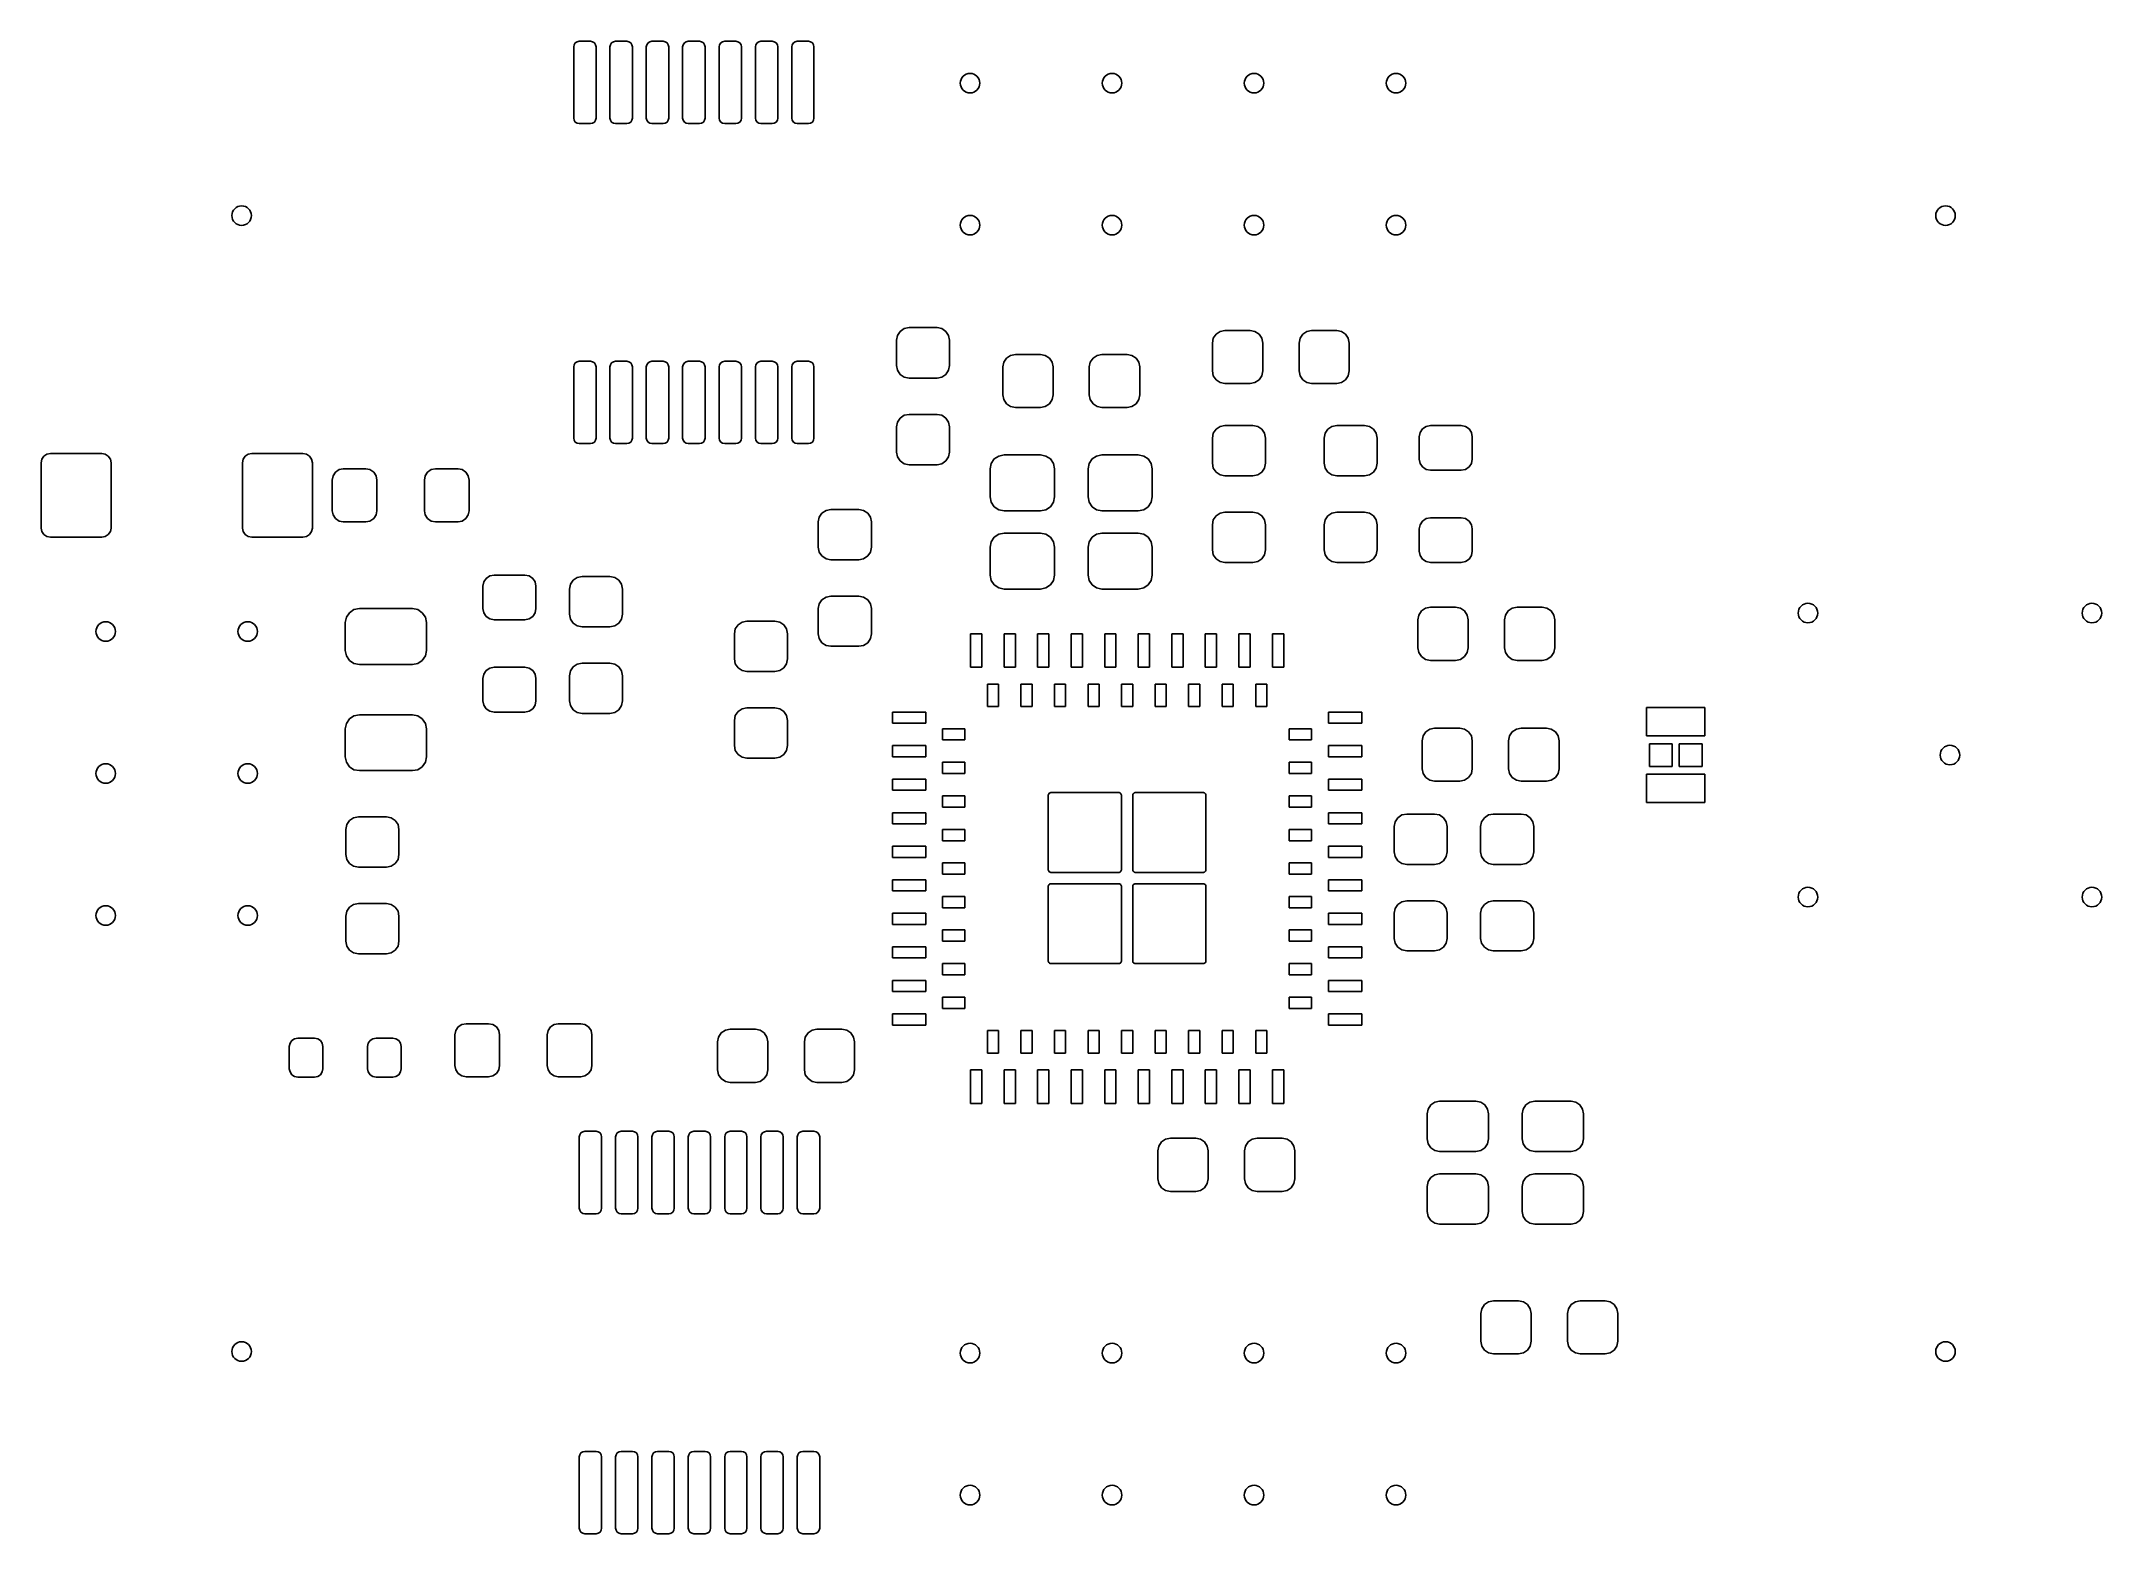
# Model space of a CAD drawing. Extents: x 0.26 to 1.71, y 0.27 to 1.32.
import ezdxf

# ---------------------------------------------------------------- set-up
doc = ezdxf.new("R2010")
doc.units = 0
doc.header["$MEASUREMENT"] = 0
doc.layers.add('BLACK', color=7, linetype='CONTINUOUS')

msp = doc.modelspace()

# ---------------------------------------------------------------- linework, layer by layer
at = {"layer": 'BLACK', "linetype": 'CONTINUOUS'}
for p, q in [((0.6342, 1.3204), (0.635, 1.3217)), ((0.635, 1.3217), (0.6363, 1.3225)), ((0.6363, 1.3225), (0.6378, 1.3228)), ((0.6378, 1.3228), (0.6457, 1.3228)), ((0.6457, 1.3228), (0.6472, 1.3225)), ((0.6472, 1.3225), (0.6485, 1.3217)), ((0.6485, 1.3217), (0.6493, 1.3204)), ((0.6597, 1.3204), (0.6606, 1.3217)), ((0.6606, 1.3217), (0.6619, 1.3225)), ((0.6619, 1.3225), (0.6634, 1.3228)), ((0.6634, 1.3228), (0.6713, 1.3228)), ((0.6713, 1.3228), (0.6728, 1.3225)), ((0.6728, 1.3225), (0.674, 1.3217)), ((0.674, 1.3217), (0.6749, 1.3204)), ((0.6853, 1.3204), (0.6862, 1.3217)), ((0.6862, 1.3217), (0.6875, 1.3225)), ((0.6875, 1.3225), (0.689, 1.3228)), ((0.689, 1.3228), (0.6969, 1.3228)), ((0.6969, 1.3228), (0.6984, 1.3225)), ((0.6984, 1.3225), (0.6996, 1.3217)), ((0.6996, 1.3217), (0.7005, 1.3204)), ((0.7109, 1.3204), (0.7118, 1.3217)), ((0.7118, 1.3217), (0.7131, 1.3225)), ((0.7131, 1.3225), (0.7146, 1.3228)), ((0.7146, 1.3228), (0.7224, 1.3228)), ((0.7224, 1.3228), (0.7239, 1.3225)), ((0.7239, 1.3225), (0.7252, 1.3217)), ((0.7252, 1.3217), (0.7261, 1.3204)), ((0.7365, 1.3204), (0.7374, 1.3217)), ((0.7374, 1.3217), (0.7387, 1.3225)), ((0.7387, 1.3225), (0.7402, 1.3228)), ((0.7402, 1.3228), (0.748, 1.3228)), ((0.748, 1.3228), (0.7495, 1.3225)), ((0.7495, 1.3225), (0.7508, 1.3217)), ((0.7508, 1.3217), (0.7517, 1.3204)), ((0.7621, 1.3204), (0.763, 1.3217)), ((0.763, 1.3217), (0.7642, 1.3225)), ((0.7642, 1.3225), (0.7657, 1.3228)), ((0.7657, 1.3228), (0.7736, 1.3228)), ((0.7736, 1.3228), (0.7751, 1.3225)), ((0.7751, 1.3225), (0.7764, 1.3217)), ((0.7764, 1.3217), (0.7773, 1.3204)), ((0.7877, 1.3204), (0.7886, 1.3217)), ((0.7886, 1.3217), (0.7898, 1.3225)), ((0.7898, 1.3225), (0.7913, 1.3228)), ((0.7913, 1.3228), (0.7992, 1.3228)), ((0.7992, 1.3228), (0.8007, 1.3225)), ((0.8007, 1.3225), (0.802, 1.3217)), ((0.802, 1.3217), (0.8028, 1.3204)), ((0.6339, 1.3189), (0.6342, 1.3204)), ((0.6339, 1.2687), (0.6339, 1.3189)), ((0.6493, 1.3204), (0.6496, 1.3189)), ((0.6496, 1.3189), (0.6496, 1.2687)), ((0.6594, 1.3189), (0.6597, 1.3204)), ((0.6594, 1.2687), (0.6594, 1.3189)), ((0.6749, 1.3204), (0.6752, 1.3189)), ((0.6752, 1.3189), (0.6752, 1.2687)), ((0.685, 1.3189), (0.6853, 1.3204)), ((0.685, 1.2687), (0.685, 1.3189)), ((0.7005, 1.3204), (0.7008, 1.3189)), ((0.7008, 1.3189), (0.7008, 1.2687)), ((0.7106, 1.3189), (0.7109, 1.3204)), ((0.7106, 1.2687), (0.7106, 1.3189)), ((0.7261, 1.3204), (0.7264, 1.3189)), ((0.7264, 1.3189), (0.7264, 1.2687)), ((0.7362, 1.3189), (0.7365, 1.3204)), ((0.7362, 1.2687), (0.7362, 1.3189)), ((0.7517, 1.3204), (0.752, 1.3189)), ((0.752, 1.3189), (0.752, 1.2687)), ((0.7618, 1.3189), (0.7621, 1.3204)), ((0.7618, 1.2687), (0.7618, 1.3189)), ((0.7773, 1.3204), (0.7776, 1.3189)), ((0.7776, 1.3189), (0.7776, 1.2687)), ((0.7874, 1.3189), (0.7877, 1.3204)), ((0.7874, 1.2687), (0.7874, 1.3189)), ((0.8028, 1.3204), (0.8031, 1.3189)), ((0.8031, 1.3189), (0.8031, 1.2687)), ((0.6342, 1.2672), (0.6339, 1.2687)), ((0.635, 1.2659), (0.6342, 1.2672)), ((0.6363, 1.2651), (0.635, 1.2659)), ((0.6378, 1.2648), (0.6363, 1.2651)), ((0.6457, 1.2648), (0.6378, 1.2648)), ((0.6472, 1.2651), (0.6457, 1.2648)), ((0.6485, 1.2659), (0.6472, 1.2651)), ((0.6493, 1.2672), (0.6485, 1.2659)), ((0.6496, 1.2687), (0.6493, 1.2672)), ((0.6597, 1.2672), (0.6594, 1.2687)), ((0.6606, 1.2659), (0.6597, 1.2672)), ((0.6619, 1.2651), (0.6606, 1.2659)), ((0.6634, 1.2648), (0.6619, 1.2651)), ((0.6713, 1.2648), (0.6634, 1.2648)), ((0.6728, 1.2651), (0.6713, 1.2648)), ((0.674, 1.2659), (0.6728, 1.2651)), ((0.6749, 1.2672), (0.674, 1.2659)), ((0.6752, 1.2687), (0.6749, 1.2672)), ((0.6853, 1.2672), (0.685, 1.2687)), ((0.6862, 1.2659), (0.6853, 1.2672)), ((0.6875, 1.2651), (0.6862, 1.2659)), ((0.689, 1.2648), (0.6875, 1.2651)), ((0.6969, 1.2648), (0.689, 1.2648)), ((0.6984, 1.2651), (0.6969, 1.2648)), ((0.6996, 1.2659), (0.6984, 1.2651)), ((0.7005, 1.2672), (0.6996, 1.2659)), ((0.7008, 1.2687), (0.7005, 1.2672)), ((0.7109, 1.2672), (0.7106, 1.2687)), ((0.7118, 1.2659), (0.7109, 1.2672)), ((0.7131, 1.2651), (0.7118, 1.2659)), ((0.7146, 1.2648), (0.7131, 1.2651)), ((0.7224, 1.2648), (0.7146, 1.2648)), ((0.7239, 1.2651), (0.7224, 1.2648)), ((0.7252, 1.2659), (0.7239, 1.2651)), ((0.7261, 1.2672), (0.7252, 1.2659)), ((0.7264, 1.2687), (0.7261, 1.2672)), ((0.7365, 1.2672), (0.7362, 1.2687)), ((0.7374, 1.2659), (0.7365, 1.2672)), ((0.7387, 1.2651), (0.7374, 1.2659)), ((0.7402, 1.2648), (0.7387, 1.2651)), ((0.748, 1.2648), (0.7402, 1.2648)), ((0.7495, 1.2651), (0.748, 1.2648)), ((0.7508, 1.2659), (0.7495, 1.2651)), ((0.7517, 1.2672), (0.7508, 1.2659)), ((0.752, 1.2687), (0.7517, 1.2672)), ((0.7621, 1.2672), (0.7618, 1.2687)), ((0.763, 1.2659), (0.7621, 1.2672)), ((0.7642, 1.2651), (0.763, 1.2659)), ((0.7657, 1.2648), (0.7642, 1.2651)), ((0.7736, 1.2648), (0.7657, 1.2648)), ((0.7751, 1.2651), (0.7736, 1.2648)), ((0.7764, 1.2659), (0.7751, 1.2651)), ((0.7773, 1.2672), (0.7764, 1.2659)), ((0.7776, 1.2687), (0.7773, 1.2672)), ((0.7877, 1.2672), (0.7874, 1.2687)), ((0.7886, 1.2659), (0.7877, 1.2672)), ((0.7898, 1.2651), (0.7886, 1.2659)), ((0.7913, 1.2648), (0.7898, 1.2651)), ((0.7992, 1.2648), (0.7913, 1.2648)), ((0.8007, 1.2651), (0.7992, 1.2648)), ((0.802, 1.2659), (0.8007, 1.2651)), ((0.8028, 1.2672), (0.802, 1.2659)), ((0.8031, 1.2687), (0.8028, 1.2672)), ((0.8619, 1.1156), (0.8638, 1.1185)), ((0.8638, 1.1185), (0.8667, 1.1204)), ((0.8667, 1.1204), (0.8701, 1.1211)), ((0.8701, 1.1211), (0.8898, 1.1211)), ((0.8898, 1.1211), (0.8932, 1.1204)), ((0.8932, 1.1204), (0.896, 1.1185)), ((0.896, 1.1185), (0.8979, 1.1156)), ((1.0863, 1.1165), (1.0891, 1.1184)), ((1.0891, 1.1184), (1.0925, 1.1191)), ((1.0925, 1.1191), (1.1102, 1.1191)), ((1.1102, 1.1191), (1.1136, 1.1184)), ((1.1136, 1.1184), (1.1165, 1.1165)), ((1.1473, 1.1165), (1.1502, 1.1184)), ((1.1502, 1.1184), (1.1535, 1.1191)), ((1.1535, 1.1191), (1.1713, 1.1191)), ((1.1713, 1.1191), (1.1746, 1.1184)), ((1.1746, 1.1184), (1.1775, 1.1165)), ((0.8612, 1.1122), (0.8619, 1.1156)), ((0.8612, 1.0945), (0.8612, 1.1122)), ((0.8979, 1.1156), (0.8986, 1.1122)), ((0.8986, 1.1122), (0.8986, 1.0945)), ((1.0837, 1.1102), (1.0843, 1.1136)), ((1.0837, 1.0906), (1.0837, 1.1102)), ((1.0843, 1.1136), (1.0863, 1.1165)), ((1.1165, 1.1165), (1.1184, 1.1136)), ((1.1184, 1.1136), (1.1191, 1.1102)), ((1.1191, 1.1102), (1.1191, 1.0906)), ((1.1447, 1.1102), (1.1454, 1.1136)), ((1.1447, 1.0906), (1.1447, 1.1102)), ((1.1454, 1.1136), (1.1473, 1.1165)), ((1.1775, 1.1165), (1.1794, 1.1136)), ((1.1794, 1.1136), (1.1801, 1.1102)), ((1.1801, 1.1102), (1.1801, 1.0906)), ((0.6339, 1.0935), (0.6342, 1.095)), ((0.6339, 1.0433), (0.6339, 1.0935)), ((0.6342, 1.095), (0.635, 1.0963)), ((0.635, 1.0963), (0.6363, 1.0971)), ((0.6363, 1.0971), (0.6378, 1.0974)), ((0.6378, 1.0974), (0.6457, 1.0974)), ((0.6457, 1.0974), (0.6472, 1.0971)), ((0.6472, 1.0971), (0.6485, 1.0963)), ((0.6485, 1.0963), (0.6493, 1.095)), ((0.6493, 1.095), (0.6496, 1.0935)), ((0.6496, 1.0935), (0.6496, 1.0433)), ((0.6594, 1.0935), (0.6597, 1.095)), ((0.6594, 1.0433), (0.6594, 1.0935)), ((0.6597, 1.095), (0.6606, 1.0963)), ((0.6606, 1.0963), (0.6619, 1.0971)), ((0.6619, 1.0971), (0.6634, 1.0974)), ((0.6634, 1.0974), (0.6713, 1.0974)), ((0.6713, 1.0974), (0.6728, 1.0971)), ((0.6728, 1.0971), (0.674, 1.0963)), ((0.674, 1.0963), (0.6749, 1.095)), ((0.6749, 1.095), (0.6752, 1.0935)), ((0.6752, 1.0935), (0.6752, 1.0433)), ((0.685, 1.0935), (0.6853, 1.095)), ((0.685, 1.0433), (0.685, 1.0935)), ((0.6853, 1.095), (0.6862, 1.0963)), ((0.6862, 1.0963), (0.6875, 1.0971)), ((0.6875, 1.0971), (0.689, 1.0974)), ((0.689, 1.0974), (0.6969, 1.0974)), ((0.6969, 1.0974), (0.6984, 1.0971)), ((0.6984, 1.0971), (0.6996, 1.0963)), ((0.6996, 1.0963), (0.7005, 1.095)), ((0.7005, 1.095), (0.7008, 1.0935)), ((0.7008, 1.0935), (0.7008, 1.0433)), ((0.7106, 1.0935), (0.7109, 1.095)), ((0.7106, 1.0433), (0.7106, 1.0935)), ((0.7109, 1.095), (0.7118, 1.0963)), ((0.7118, 1.0963), (0.7131, 1.0971)), ((0.7131, 1.0971), (0.7146, 1.0974)), ((0.7146, 1.0974), (0.7224, 1.0974)), ((0.7224, 1.0974), (0.7239, 1.0971)), ((0.7239, 1.0971), (0.7252, 1.0963)), ((0.7252, 1.0963), (0.7261, 1.095)), ((0.7261, 1.095), (0.7264, 1.0935)), ((0.7264, 1.0935), (0.7264, 1.0433)), ((0.7362, 1.0935), (0.7365, 1.095)), ((0.7362, 1.0433), (0.7362, 1.0935)), ((0.7365, 1.095), (0.7374, 1.0963)), ((0.7374, 1.0963), (0.7387, 1.0971)), ((0.7387, 1.0971), (0.7402, 1.0974)), ((0.7402, 1.0974), (0.748, 1.0974)), ((0.748, 1.0974), (0.7495, 1.0971)), ((0.7495, 1.0971), (0.7508, 1.0963)), ((0.7508, 1.0963), (0.7517, 1.095)), ((0.7517, 1.095), (0.752, 1.0935)), ((0.752, 1.0935), (0.752, 1.0433)), ((0.7618, 1.0935), (0.7621, 1.095)), ((0.7618, 1.0433), (0.7618, 1.0935)), ((0.7621, 1.095), (0.763, 1.0963)), ((0.763, 1.0963), (0.7642, 1.0971)), ((0.7642, 1.0971), (0.7657, 1.0974)), ((0.7657, 1.0974), (0.7736, 1.0974)), ((0.7736, 1.0974), (0.7751, 1.0971)), ((0.7751, 1.0971), (0.7764, 1.0963)), ((0.7764, 1.0963), (0.7773, 1.095)), ((0.7773, 1.095), (0.7776, 1.0935)), ((0.7776, 1.0935), (0.7776, 1.0433)), ((0.7874, 1.0935), (0.7877, 1.095)), ((0.7874, 1.0433), (0.7874, 1.0935)), ((0.7877, 1.095), (0.7886, 1.0963)), ((0.7886, 1.0963), (0.7898, 1.0971)), ((0.7898, 1.0971), (0.7913, 1.0974)), ((0.7913, 1.0974), (0.7992, 1.0974)), ((0.7992, 1.0974), (0.8007, 1.0971)), ((0.8007, 1.0971), (0.802, 1.0963)), ((0.802, 1.0963), (0.8028, 1.095)), ((0.8028, 1.095), (0.8031, 1.0935)), ((0.8031, 1.0935), (0.8031, 1.0433)), ((0.8619, 1.0911), (0.8612, 1.0945)), ((0.8638, 1.0882), (0.8619, 1.0911)), ((0.8979, 1.0911), (0.896, 1.0882)), ((0.8986, 1.0945), (0.8979, 1.0911)), ((0.936, 1.0935), (0.9367, 1.0969)), ((0.936, 1.0738), (0.936, 1.0935)), ((0.9367, 1.0969), (0.9386, 1.0997)), ((0.9386, 1.0997), (0.9415, 1.1016)), ((0.9415, 1.1016), (0.9449, 1.1023)), ((0.9449, 1.1023), (0.9626, 1.1023)), ((0.9626, 1.1023), (0.966, 1.1016)), ((0.966, 1.1016), (0.9689, 1.0997)), ((0.9689, 1.0997), (0.9708, 1.0969)), ((0.9708, 1.0969), (0.9715, 1.0935)), ((0.9715, 1.0935), (0.9715, 1.0738)), ((0.997, 1.0935), (0.9977, 1.0969)), ((0.997, 1.0738), (0.997, 1.0935)), ((0.9977, 1.0969), (0.9996, 1.0997)), ((0.9996, 1.0997), (1.0025, 1.1016)), ((1.0025, 1.1016), (1.0059, 1.1023)), ((1.0059, 1.1023), (1.0236, 1.1023)), ((1.0236, 1.1023), (1.027, 1.1016)), ((1.027, 1.1016), (1.0299, 1.0997)), ((1.0299, 1.0997), (1.0318, 1.0969)), ((1.0318, 1.0969), (1.0325, 1.0935)), ((1.0325, 1.0935), (1.0325, 1.0738)), ((1.0843, 1.0872), (1.0837, 1.0906)), ((1.1191, 1.0906), (1.1184, 1.0872)), ((1.1454, 1.0872), (1.1447, 1.0906)), ((1.1801, 1.0906), (1.1794, 1.0872)), ((0.8667, 1.0863), (0.8638, 1.0882)), ((0.8701, 1.0856), (0.8667, 1.0863)), ((0.8898, 1.0856), (0.8701, 1.0856)), ((0.8932, 1.0863), (0.8898, 1.0856)), ((0.896, 1.0882), (0.8932, 1.0863)), ((1.0863, 1.0843), (1.0843, 1.0872)), ((1.0891, 1.0824), (1.0863, 1.0843)), ((1.0925, 1.0817), (1.0891, 1.0824)), ((1.1102, 1.0817), (1.0925, 1.0817)), ((1.1136, 1.0824), (1.1102, 1.0817)), ((1.1165, 1.0843), (1.1136, 1.0824)), ((1.1184, 1.0872), (1.1165, 1.0843)), ((1.1473, 1.0843), (1.1454, 1.0872)), ((1.1502, 1.0824), (1.1473, 1.0843)), ((1.1535, 1.0817), (1.1502, 1.0824)), ((1.1713, 1.0817), (1.1535, 1.0817)), ((1.1746, 1.0824), (1.1713, 1.0817)), ((1.1775, 1.0843), (1.1746, 1.0824)), ((1.1794, 1.0872), (1.1775, 1.0843)), ((0.8638, 1.0574), (0.8667, 1.0594)), ((0.8667, 1.0594), (0.8701, 1.06)), ((0.8701, 1.06), (0.8898, 1.06)), ((0.8898, 1.06), (0.8932, 1.0594)), ((0.8932, 1.0594), (0.896, 1.0574)), ((0.9367, 1.0704), (0.936, 1.0738)), ((0.9386, 1.0675), (0.9367, 1.0704)), ((0.9415, 1.0656), (0.9386, 1.0675)), ((0.9449, 1.0649), (0.9415, 1.0656)), ((0.9626, 1.0649), (0.9449, 1.0649)), ((0.966, 1.0656), (0.9626, 1.0649)), ((0.9689, 1.0675), (0.966, 1.0656)), ((0.9708, 1.0704), (0.9689, 1.0675)), ((0.9715, 1.0738), (0.9708, 1.0704)), ((0.9977, 1.0704), (0.997, 1.0738)), ((0.9996, 1.0675), (0.9977, 1.0704)), ((1.0025, 1.0656), (0.9996, 1.0675)), ((1.0059, 1.0649), (1.0025, 1.0656)), ((1.0236, 1.0649), (1.0059, 1.0649)), ((1.027, 1.0656), (1.0236, 1.0649)), ((1.0299, 1.0675), (1.027, 1.0656)), ((1.0318, 1.0704), (1.0299, 1.0675)), ((1.0325, 1.0738), (1.0318, 1.0704)), ((0.8612, 1.0512), (0.8619, 1.0546)), ((0.8612, 1.0335), (0.8612, 1.0512)), ((0.8619, 1.0546), (0.8638, 1.0574)), ((0.896, 1.0574), (0.8979, 1.0546)), ((0.8979, 1.0546), (0.8986, 1.0512)), ((0.8986, 1.0512), (0.8986, 1.0335)), ((1.0837, 1.0433), (1.0843, 1.0467)), ((1.0843, 1.0467), (1.0863, 1.0496)), ((1.0863, 1.0496), (1.0891, 1.0515)), ((1.0891, 1.0515), (1.0925, 1.0522)), ((1.0925, 1.0522), (1.1122, 1.0522)), ((1.1122, 1.0522), (1.1156, 1.0515)), ((1.1156, 1.0515), (1.1185, 1.0496)), ((1.1185, 1.0496), (1.1204, 1.0467)), ((1.1204, 1.0467), (1.1211, 1.0433)), ((1.1624, 1.0433), (1.1631, 1.0467)), ((1.1631, 1.0467), (1.165, 1.0496)), ((1.165, 1.0496), (1.1679, 1.0515)), ((1.1679, 1.0515), (1.1713, 1.0522)), ((1.1713, 1.0522), (1.1909, 1.0522)), ((1.1909, 1.0522), (1.1943, 1.0515)), ((1.1943, 1.0515), (1.1972, 1.0496)), ((1.1972, 1.0496), (1.1991, 1.0467)), ((1.1991, 1.0467), (1.1998, 1.0433)), ((1.2293, 1.0443), (1.2299, 1.0473)), ((1.2299, 1.0473), (1.2316, 1.0499)), ((1.2316, 1.0499), (1.2342, 1.0516)), ((1.2342, 1.0516), (1.2372, 1.0522)), ((1.2372, 1.0522), (1.2589, 1.0522)), ((1.2589, 1.0522), (1.2619, 1.0516)), ((1.2619, 1.0516), (1.2644, 1.0499)), ((1.2644, 1.0499), (1.2661, 1.0473)), ((1.2661, 1.0473), (1.2667, 1.0443)), ((0.2594, 1.0285), (0.2608, 1.0306)), ((0.2608, 1.0306), (0.2629, 1.032)), ((0.2629, 1.032), (0.2654, 1.0325)), ((0.2654, 1.0325), (0.3015, 1.0325)), ((0.3015, 1.0325), (0.304, 1.032)), ((0.304, 1.032), (0.3061, 1.0306)), ((0.3061, 1.0306), (0.3076, 1.0285)), ((0.4011, 1.0285), (0.4025, 1.0306)), ((0.4025, 1.0306), (0.4046, 1.032)), ((0.4046, 1.032), (0.4072, 1.0325)), ((0.4072, 1.0325), (0.4432, 1.0325)), ((0.4432, 1.0325), (0.4458, 1.032)), ((0.4458, 1.032), (0.4479, 1.0306)), ((0.4479, 1.0306), (0.4493, 1.0285)), ((0.6342, 1.0418), (0.6339, 1.0433)), ((0.635, 1.0405), (0.6342, 1.0418)), ((0.6363, 1.0397), (0.635, 1.0405)), ((0.6378, 1.0394), (0.6363, 1.0397)), ((0.6457, 1.0394), (0.6378, 1.0394)), ((0.6472, 1.0397), (0.6457, 1.0394)), ((0.6485, 1.0405), (0.6472, 1.0397)), ((0.6493, 1.0418), (0.6485, 1.0405)), ((0.6496, 1.0433), (0.6493, 1.0418)), ((0.6597, 1.0418), (0.6594, 1.0433)), ((0.6606, 1.0405), (0.6597, 1.0418)), ((0.6619, 1.0397), (0.6606, 1.0405)), ((0.6634, 1.0394), (0.6619, 1.0397)), ((0.6713, 1.0394), (0.6634, 1.0394)), ((0.6728, 1.0397), (0.6713, 1.0394)), ((0.674, 1.0405), (0.6728, 1.0397)), ((0.6749, 1.0418), (0.674, 1.0405)), ((0.6752, 1.0433), (0.6749, 1.0418)), ((0.6853, 1.0418), (0.685, 1.0433)), ((0.6862, 1.0405), (0.6853, 1.0418)), ((0.6875, 1.0397), (0.6862, 1.0405)), ((0.689, 1.0394), (0.6875, 1.0397)), ((0.6969, 1.0394), (0.689, 1.0394)), ((0.6984, 1.0397), (0.6969, 1.0394)), ((0.6996, 1.0405), (0.6984, 1.0397)), ((0.7005, 1.0418), (0.6996, 1.0405)), ((0.7008, 1.0433), (0.7005, 1.0418)), ((0.7109, 1.0418), (0.7106, 1.0433)), ((0.7118, 1.0405), (0.7109, 1.0418)), ((0.7131, 1.0397), (0.7118, 1.0405)), ((0.7146, 1.0394), (0.7131, 1.0397)), ((0.7224, 1.0394), (0.7146, 1.0394)), ((0.7239, 1.0397), (0.7224, 1.0394)), ((0.7252, 1.0405), (0.7239, 1.0397)), ((0.7261, 1.0418), (0.7252, 1.0405)), ((0.7264, 1.0433), (0.7261, 1.0418)), ((0.7365, 1.0418), (0.7362, 1.0433)), ((0.7374, 1.0405), (0.7365, 1.0418)), ((0.7387, 1.0397), (0.7374, 1.0405)), ((0.7402, 1.0394), (0.7387, 1.0397)), ((0.748, 1.0394), (0.7402, 1.0394)), ((0.7495, 1.0397), (0.748, 1.0394)), ((0.7508, 1.0405), (0.7495, 1.0397)), ((0.7517, 1.0418), (0.7508, 1.0405)), ((0.752, 1.0433), (0.7517, 1.0418)), ((0.7621, 1.0418), (0.7618, 1.0433)), ((0.763, 1.0405), (0.7621, 1.0418)), ((0.7642, 1.0397), (0.763, 1.0405)), ((0.7657, 1.0394), (0.7642, 1.0397)), ((0.7736, 1.0394), (0.7657, 1.0394)), ((0.7751, 1.0397), (0.7736, 1.0394)), ((0.7764, 1.0405), (0.7751, 1.0397)), ((0.7773, 1.0418), (0.7764, 1.0405)), ((0.7776, 1.0433), (0.7773, 1.0418)), ((0.7877, 1.0418), (0.7874, 1.0433)), ((0.7886, 1.0405), (0.7877, 1.0418)), ((0.7898, 1.0397), (0.7886, 1.0405)), ((0.7913, 1.0394), (0.7898, 1.0397)), ((0.7992, 1.0394), (0.7913, 1.0394)), ((0.8007, 1.0397), (0.7992, 1.0394)), ((0.802, 1.0405), (0.8007, 1.0397)), ((0.8028, 1.0418), (0.802, 1.0405)), ((0.8031, 1.0433), (0.8028, 1.0418)), ((0.8619, 1.0301), (0.8612, 1.0335)), ((0.8986, 1.0335), (0.8979, 1.0301)), ((0.93, 1.0286), (0.9332, 1.0307)), ((0.9332, 1.0307), (0.937, 1.0315)), ((0.937, 1.0315), (0.9626, 1.0315)), ((0.9626, 1.0315), (0.9664, 1.0307)), ((0.9664, 1.0307), (0.9696, 1.0286)), ((0.9989, 1.0286), (1.0021, 1.0307)), ((1.0021, 1.0307), (1.0059, 1.0315)), ((1.0059, 1.0315), (1.0315, 1.0315)), ((1.0315, 1.0315), (1.0353, 1.0307)), ((1.0353, 1.0307), (1.0385, 1.0286)), ((1.0837, 1.0256), (1.0837, 1.0433)), ((1.1211, 1.0433), (1.1211, 1.0256)), ((1.1624, 1.0256), (1.1624, 1.0433)), ((1.1998, 1.0433), (1.1998, 1.0256)), ((1.2293, 1.0285), (1.2293, 1.0443)), ((1.2667, 1.0443), (1.2667, 1.0285)), ((0.2589, 1.026), (0.2594, 1.0285)), ((0.2589, 0.98), (0.2589, 1.026)), ((0.3076, 1.0285), (0.3081, 1.026)), ((0.3081, 1.026), (0.3081, 0.98)), ((0.4006, 1.026), (0.4011, 1.0285)), ((0.4006, 0.98), (0.4006, 1.026)), ((0.4493, 1.0285), (0.4498, 1.026)), ((0.4498, 1.026), (0.4498, 0.98)), ((0.4638, 1.0138), (0.4644, 1.0168)), ((0.4644, 1.0168), (0.4661, 1.0194)), ((0.4661, 1.0194), (0.4686, 1.0211)), ((0.4686, 1.0211), (0.4716, 1.0217)), ((0.4716, 1.0217), (0.4874, 1.0217)), ((0.4874, 1.0217), (0.4904, 1.0211)), ((0.4904, 1.0211), (0.493, 1.0194)), ((0.493, 1.0194), (0.4947, 1.0168)), ((0.4947, 1.0168), (0.4953, 1.0138)), ((0.5287, 1.0138), (0.5293, 1.0168)), ((0.5293, 1.0168), (0.531, 1.0194)), ((0.531, 1.0194), (0.5336, 1.0211)), ((0.5336, 1.0211), (0.5366, 1.0217)), ((0.5366, 1.0217), (0.5524, 1.0217)), ((0.5524, 1.0217), (0.5554, 1.0211)), ((0.5554, 1.0211), (0.5579, 1.0194)), ((0.5579, 1.0194), (0.5596, 1.0168)), ((0.5596, 1.0168), (0.5602, 1.0138)), ((0.8638, 1.0272), (0.8619, 1.0301)), ((0.8667, 1.0253), (0.8638, 1.0272)), ((0.8701, 1.0246), (0.8667, 1.0253)), ((0.8898, 1.0246), (0.8701, 1.0246)), ((0.8932, 1.0253), (0.8898, 1.0246)), ((0.896, 1.0272), (0.8932, 1.0253)), ((0.8979, 1.0301), (0.896, 1.0272)), ((0.9272, 1.0217), (0.9279, 1.0254)), ((0.9272, 1.002), (0.9272, 1.0217)), ((0.9279, 1.0254), (0.93, 1.0286)), ((0.9696, 1.0286), (0.9717, 1.0254)), ((0.9717, 1.0254), (0.9724, 1.0217)), ((0.9724, 1.0217), (0.9724, 1.002)), ((0.9961, 1.0217), (0.9968, 1.0254)), ((0.9961, 1.002), (0.9961, 1.0217)), ((0.9968, 1.0254), (0.9989, 1.0286)), ((1.0385, 1.0286), (1.0406, 1.0254)), ((1.0406, 1.0254), (1.0413, 1.0217)), ((1.0413, 1.0217), (1.0413, 1.002)), ((1.0843, 1.0222), (1.0837, 1.0256)), ((1.0863, 1.0193), (1.0843, 1.0222)), ((1.0891, 1.0174), (1.0863, 1.0193)), ((1.0925, 1.0167), (1.0891, 1.0174)), ((1.1122, 1.0167), (1.0925, 1.0167)), ((1.1156, 1.0174), (1.1122, 1.0167)), ((1.1185, 1.0193), (1.1156, 1.0174)), ((1.1204, 1.0222), (1.1185, 1.0193)), ((1.1211, 1.0256), (1.1204, 1.0222)), ((1.1631, 1.0222), (1.1624, 1.0256)), ((1.165, 1.0193), (1.1631, 1.0222)), ((1.1679, 1.0174), (1.165, 1.0193)), ((1.1713, 1.0167), (1.1679, 1.0174)), ((1.1909, 1.0167), (1.1713, 1.0167)), ((1.1943, 1.0174), (1.1909, 1.0167)), ((1.1972, 1.0193), (1.1943, 1.0174)), ((1.1991, 1.0222), (1.1972, 1.0193)), ((1.1998, 1.0256), (1.1991, 1.0222)), ((1.2299, 1.0255), (1.2293, 1.0285)), ((1.2316, 1.023), (1.2299, 1.0255)), ((1.2342, 1.0213), (1.2316, 1.023)), ((1.2372, 1.0207), (1.2342, 1.0213)), ((1.2589, 1.0207), (1.2372, 1.0207)), ((1.2619, 1.0213), (1.2589, 1.0207)), ((1.2644, 1.023), (1.2619, 1.0213)), ((1.2661, 1.0255), (1.2644, 1.023)), ((1.2667, 1.0285), (1.2661, 1.0255)), ((0.4638, 0.9922), (0.4638, 1.0138)), ((0.4953, 1.0138), (0.4953, 0.9922)), ((0.5287, 0.9922), (0.5287, 1.0138)), ((0.5602, 1.0138), (0.5602, 0.9922)), ((0.9279, 0.9982), (0.9272, 1.002)), ((0.9724, 1.002), (0.9717, 0.9982)), ((0.9968, 0.9982), (0.9961, 1.002)), ((1.0413, 1.002), (1.0406, 0.9982)), ((0.4644, 0.9892), (0.4638, 0.9922)), ((0.4661, 0.9866), (0.4644, 0.9892)), ((0.4947, 0.9892), (0.493, 0.9866)), ((0.4953, 0.9922), (0.4947, 0.9892)), ((0.5293, 0.9892), (0.5287, 0.9922)), ((0.531, 0.9866), (0.5293, 0.9892)), ((0.5596, 0.9892), (0.5579, 0.9866)), ((0.5602, 0.9922), (0.5596, 0.9892)), ((0.8061, 0.9843), (0.8068, 0.9876)), ((0.8068, 0.9876), (0.8087, 0.9905)), ((0.8087, 0.9905), (0.8116, 0.9924)), ((0.8116, 0.9924), (0.815, 0.9931)), ((0.815, 0.9931), (0.8346, 0.9931)), ((0.8346, 0.9931), (0.838, 0.9924)), ((0.838, 0.9924), (0.8409, 0.9905)), ((0.8409, 0.9905), (0.8428, 0.9876)), ((0.8428, 0.9876), (0.8435, 0.9843)), ((0.93, 0.995), (0.9279, 0.9982)), ((0.9332, 0.9929), (0.93, 0.995)), ((0.937, 0.9921), (0.9332, 0.9929)), ((0.9626, 0.9921), (0.937, 0.9921)), ((0.9664, 0.9929), (0.9626, 0.9921)), ((0.9696, 0.995), (0.9664, 0.9929)), ((0.9717, 0.9982), (0.9696, 0.995)), ((0.9989, 0.995), (0.9968, 0.9982)), ((1.0021, 0.9929), (0.9989, 0.995)), ((1.0059, 0.9921), (1.0021, 0.9929)), ((1.0315, 0.9921), (1.0059, 0.9921)), ((1.0353, 0.9929), (1.0315, 0.9921)), ((1.0385, 0.995), (1.0353, 0.9929)), ((1.0406, 0.9982), (1.0385, 0.995)), ((1.0843, 0.9857), (1.0863, 0.9885)), ((1.0863, 0.9885), (1.0891, 0.9905)), ((1.0891, 0.9905), (1.0925, 0.9911)), ((1.0925, 0.9911), (1.1122, 0.9911)), ((1.1122, 0.9911), (1.1156, 0.9905)), ((1.1156, 0.9905), (1.1185, 0.9885)), ((1.1185, 0.9885), (1.1204, 0.9857)), ((1.1631, 0.9857), (1.165, 0.9885)), ((1.165, 0.9885), (1.1679, 0.9905)), ((1.1679, 0.9905), (1.1713, 0.9911)), ((1.1713, 0.9911), (1.1909, 0.9911)), ((1.1909, 0.9911), (1.1943, 0.9905)), ((1.1943, 0.9905), (1.1972, 0.9885)), ((1.1972, 0.9885), (1.1991, 0.9857)), ((1.2342, 0.9866), (1.2372, 0.9872)), ((1.2372, 0.9872), (1.2589, 0.9872)), ((1.2589, 0.9872), (1.2619, 0.9866)), ((0.2594, 0.9775), (0.2589, 0.98)), ((0.2608, 0.9754), (0.2594, 0.9775)), ((0.2629, 0.974), (0.2608, 0.9754)), ((0.2654, 0.9735), (0.2629, 0.974)), ((0.3015, 0.9735), (0.2654, 0.9735)), ((0.304, 0.974), (0.3015, 0.9735)), ((0.3061, 0.9754), (0.304, 0.974)), ((0.3076, 0.9775), (0.3061, 0.9754)), ((0.3081, 0.98), (0.3076, 0.9775)), ((0.4011, 0.9775), (0.4006, 0.98)), ((0.4025, 0.9754), (0.4011, 0.9775)), ((0.4046, 0.974), (0.4025, 0.9754)), ((0.4072, 0.9735), (0.4046, 0.974)), ((0.4432, 0.9735), (0.4072, 0.9735)), ((0.4458, 0.974), (0.4432, 0.9735)), ((0.4479, 0.9754), (0.4458, 0.974)), ((0.4493, 0.9775), (0.4479, 0.9754)), ((0.4498, 0.98), (0.4493, 0.9775)), ((0.4686, 0.9849), (0.4661, 0.9866)), ((0.4716, 0.9843), (0.4686, 0.9849)), ((0.4874, 0.9843), (0.4716, 0.9843)), ((0.4904, 0.9849), (0.4874, 0.9843)), ((0.493, 0.9866), (0.4904, 0.9849)), ((0.5336, 0.9849), (0.531, 0.9866)), ((0.5366, 0.9843), (0.5336, 0.9849)), ((0.5524, 0.9843), (0.5366, 0.9843)), ((0.5554, 0.9849), (0.5524, 0.9843)), ((0.5579, 0.9866), (0.5554, 0.9849)), ((0.8061, 0.9665), (0.8061, 0.9843)), ((0.8435, 0.9843), (0.8435, 0.9665)), ((0.9279, 0.9703), (0.93, 0.9735)), ((0.93, 0.9735), (0.9332, 0.9756)), ((0.9332, 0.9756), (0.937, 0.9764)), ((0.937, 0.9764), (0.9626, 0.9764)), ((0.9626, 0.9764), (0.9664, 0.9756)), ((0.9664, 0.9756), (0.9696, 0.9735)), ((0.9696, 0.9735), (0.9717, 0.9703)), ((0.9968, 0.9703), (0.9989, 0.9735)), ((0.9989, 0.9735), (1.0021, 0.9756)), ((1.0021, 0.9756), (1.0059, 0.9764)), ((1.0059, 0.9764), (1.0315, 0.9764)), ((1.0315, 0.9764), (1.0353, 0.9756)), ((1.0353, 0.9756), (1.0385, 0.9735)), ((1.0385, 0.9735), (1.0406, 0.9703)), ((1.0837, 0.9823), (1.0843, 0.9857)), ((1.0837, 0.9646), (1.0837, 0.9823)), ((1.1204, 0.9857), (1.1211, 0.9823)), ((1.1211, 0.9823), (1.1211, 0.9646)), ((1.1624, 0.9823), (1.1631, 0.9857)), ((1.1624, 0.9646), (1.1624, 0.9823)), ((1.1991, 0.9857), (1.1998, 0.9823)), ((1.1998, 0.9823), (1.1998, 0.9646)), ((1.2293, 0.9793), (1.2299, 0.9823)), ((1.2293, 0.9636), (1.2293, 0.9793)), ((1.2299, 0.9823), (1.2316, 0.9849)), ((1.2316, 0.9849), (1.2342, 0.9866)), ((1.2619, 0.9866), (1.2644, 0.9849)), ((1.2644, 0.9849), (1.2661, 0.9823)), ((1.2661, 0.9823), (1.2667, 0.9793)), ((1.2667, 0.9793), (1.2667, 0.9636)), ((0.8068, 0.9631), (0.8061, 0.9665)), ((0.8087, 0.9603), (0.8068, 0.9631)), ((0.8116, 0.9584), (0.8087, 0.9603)), ((0.815, 0.9577), (0.8116, 0.9584)), ((0.838, 0.9584), (0.8346, 0.9577)), ((0.8409, 0.9603), (0.838, 0.9584)), ((0.8428, 0.9631), (0.8409, 0.9603)), ((0.8435, 0.9665), (0.8428, 0.9631)), ((0.9272, 0.9665), (0.9279, 0.9703)), ((0.9272, 0.9469), (0.9272, 0.9665)), ((0.9717, 0.9703), (0.9724, 0.9665)), ((0.9724, 0.9665), (0.9724, 0.9469)), ((0.9961, 0.9665), (0.9968, 0.9703)), ((0.9961, 0.9469), (0.9961, 0.9665)), ((1.0406, 0.9703), (1.0413, 0.9665)), ((1.0413, 0.9665), (1.0413, 0.9469)), ((1.0843, 0.9612), (1.0837, 0.9646)), ((1.0863, 0.9583), (1.0843, 0.9612)), ((1.0891, 0.9564), (1.0863, 0.9583)), ((1.1185, 0.9583), (1.1156, 0.9564)), ((1.1204, 0.9612), (1.1185, 0.9583)), ((1.1211, 0.9646), (1.1204, 0.9612)), ((1.1631, 0.9612), (1.1624, 0.9646)), ((1.165, 0.9583), (1.1631, 0.9612)), ((1.1679, 0.9564), (1.165, 0.9583)), ((1.1972, 0.9583), (1.1943, 0.9564)), ((1.1991, 0.9612), (1.1972, 0.9583)), ((1.1998, 0.9646), (1.1991, 0.9612)), ((1.2299, 0.9606), (1.2293, 0.9636)), ((1.2316, 0.958), (1.2299, 0.9606)), ((1.2342, 0.9563), (1.2316, 0.958)), ((1.2644, 0.958), (1.2619, 0.9563)), ((1.2661, 0.9606), (1.2644, 0.958)), ((1.2667, 0.9636), (1.2661, 0.9606)), ((0.5705, 0.942), (0.5722, 0.9445)), ((0.5722, 0.9445), (0.5747, 0.9463)), ((0.5747, 0.9463), (0.5778, 0.9469)), ((0.5778, 0.9469), (0.5994, 0.9469)), ((0.5994, 0.9469), (0.6024, 0.9463)), ((0.6024, 0.9463), (0.605, 0.9445)), ((0.605, 0.9445), (0.6067, 0.942)), ((0.6316, 0.9404), (0.6335, 0.9433)), ((0.6335, 0.9433), (0.6364, 0.9452)), ((0.6364, 0.9452), (0.6398, 0.9459)), ((0.6398, 0.9459), (0.6594, 0.9459)), ((0.6594, 0.9459), (0.6628, 0.9452)), ((0.6628, 0.9452), (0.6657, 0.9433)), ((0.6657, 0.9433), (0.6676, 0.9404)), ((0.8346, 0.9577), (0.815, 0.9577)), ((0.9279, 0.9431), (0.9272, 0.9469)), ((0.9724, 0.9469), (0.9717, 0.9431)), ((0.9968, 0.9431), (0.9961, 0.9469)), ((1.0413, 0.9469), (1.0406, 0.9431)), ((1.0925, 0.9557), (1.0891, 0.9564)), ((1.1122, 0.9557), (1.0925, 0.9557)), ((1.1156, 0.9564), (1.1122, 0.9557)), ((1.1713, 0.9557), (1.1679, 0.9564)), ((1.1909, 0.9557), (1.1713, 0.9557)), ((1.1943, 0.9564), (1.1909, 0.9557)), ((1.2372, 0.9557), (1.2342, 0.9563)), ((1.2589, 0.9557), (1.2372, 0.9557)), ((1.2619, 0.9563), (1.2589, 0.9557)), ((0.5699, 0.939), (0.5705, 0.942)), ((0.5699, 0.9232), (0.5699, 0.939)), ((0.6067, 0.942), (0.6073, 0.939)), ((0.6073, 0.939), (0.6073, 0.9232)), ((0.6309, 0.937), (0.6316, 0.9404)), ((0.6309, 0.9193), (0.6309, 0.937)), ((0.6676, 0.9404), (0.6683, 0.937)), ((0.6683, 0.937), (0.6683, 0.9193)), ((0.8068, 0.9266), (0.8087, 0.9295)), ((0.8087, 0.9295), (0.8116, 0.9314)), ((0.8116, 0.9314), (0.815, 0.9321)), ((0.815, 0.9321), (0.8346, 0.9321)), ((0.8346, 0.9321), (0.838, 0.9314)), ((0.838, 0.9314), (0.8409, 0.9295)), ((0.8409, 0.9295), (0.8428, 0.9266)), ((0.93, 0.9399), (0.9279, 0.9431)), ((0.9332, 0.9378), (0.93, 0.9399)), ((0.937, 0.937), (0.9332, 0.9378)), ((0.9626, 0.937), (0.937, 0.937)), ((0.9664, 0.9378), (0.9626, 0.937)), ((0.9696, 0.9399), (0.9664, 0.9378)), ((0.9717, 0.9431), (0.9696, 0.9399)), ((0.9989, 0.9399), (0.9968, 0.9431)), ((1.0021, 0.9378), (0.9989, 0.9399)), ((1.0059, 0.937), (1.0021, 0.9378)), ((1.0315, 0.937), (1.0059, 0.937)), ((1.0353, 0.9378), (1.0315, 0.937)), ((1.0385, 0.9399), (1.0353, 0.9378)), ((1.0406, 0.9431), (1.0385, 0.9399)), ((0.473, 0.9134), (0.4738, 0.9172)), ((0.4738, 0.9172), (0.4759, 0.9203)), ((0.4759, 0.9203), (0.4791, 0.9225)), ((0.4791, 0.9225), (0.4829, 0.9232)), ((0.4829, 0.9232), (0.5203, 0.9232)), ((0.5203, 0.9232), (0.524, 0.9225)), ((0.524, 0.9225), (0.5272, 0.9203)), ((0.5272, 0.9203), (0.5294, 0.9172)), ((0.5294, 0.9172), (0.5301, 0.9134)), ((0.5705, 0.9202), (0.5699, 0.9232)), ((0.5722, 0.9177), (0.5705, 0.9202)), ((0.5747, 0.916), (0.5722, 0.9177)), ((0.5778, 0.9154), (0.5747, 0.916)), ((0.5994, 0.9154), (0.5778, 0.9154)), ((0.6024, 0.916), (0.5994, 0.9154)), ((0.605, 0.9177), (0.6024, 0.916)), ((0.6067, 0.9202), (0.605, 0.9177)), ((0.6073, 0.9232), (0.6067, 0.9202)), ((0.6316, 0.9159), (0.6309, 0.9193)), ((0.6335, 0.913), (0.6316, 0.9159)), ((0.6676, 0.9159), (0.6657, 0.913)), ((0.6683, 0.9193), (0.6676, 0.9159)), ((0.7525, 0.9137), (0.7559, 0.9144)), ((0.7559, 0.9144), (0.7756, 0.9144)), ((0.7756, 0.9144), (0.779, 0.9137)), ((0.8061, 0.9232), (0.8068, 0.9266)), ((0.8061, 0.9055), (0.8061, 0.9232)), ((0.8428, 0.9266), (0.8435, 0.9232)), ((0.8435, 0.9232), (0.8435, 0.9055)), ((1.2283, 0.9154), (1.229, 0.9187)), ((1.2283, 0.8957), (1.2283, 0.9154)), ((1.229, 0.9187), (1.2309, 0.9216)), ((1.2309, 0.9216), (1.2338, 0.9235)), ((1.2338, 0.9235), (1.2372, 0.9242)), ((1.2372, 0.9242), (1.2549, 0.9242)), ((1.2549, 0.9242), (1.2583, 0.9235)), ((1.2583, 0.9235), (1.2612, 0.9216)), ((1.2612, 0.9216), (1.2631, 0.9187)), ((1.2631, 0.9187), (1.2638, 0.9154)), ((1.2638, 0.9154), (1.2638, 0.8957)), ((1.2894, 0.9154), (1.29, 0.9187)), ((1.2894, 0.8957), (1.2894, 0.9154)), ((1.29, 0.9187), (1.292, 0.9216)), ((1.292, 0.9216), (1.2948, 0.9235)), ((1.2948, 0.9235), (1.2982, 0.9242)), ((1.2982, 0.9242), (1.3159, 0.9242)), ((1.3159, 0.9242), (1.3193, 0.9235)), ((1.3193, 0.9235), (1.3222, 0.9216)), ((1.3222, 0.9216), (1.3241, 0.9187)), ((1.3241, 0.9187), (1.3248, 0.9154)), ((1.3248, 0.9154), (1.3248, 0.8957)), ((0.473, 0.8937), (0.473, 0.9134)), ((0.5301, 0.9134), (0.5301, 0.8937)), ((0.6364, 0.9111), (0.6335, 0.913)), ((0.6398, 0.9104), (0.6364, 0.9111)), ((0.6594, 0.9104), (0.6398, 0.9104)), ((0.6628, 0.9111), (0.6594, 0.9104)), ((0.6657, 0.913), (0.6628, 0.9111)), ((0.747, 0.9055), (0.7477, 0.9089)), ((0.747, 0.8878), (0.747, 0.9055)), ((0.7477, 0.9089), (0.7496, 0.9118)), ((0.7496, 0.9118), (0.7525, 0.9137)), ((0.779, 0.9137), (0.7819, 0.9118)), ((0.7819, 0.9118), (0.7838, 0.9089)), ((0.7838, 0.9089), (0.7844, 0.9055)), ((0.7844, 0.9055), (0.7844, 0.8878)), ((0.8068, 0.9021), (0.8061, 0.9055)), ((0.8087, 0.8992), (0.8068, 0.9021)), ((0.8428, 0.9021), (0.8409, 0.8992)), ((0.8435, 0.9055), (0.8428, 0.9021)), ((0.9134, 0.8819), (0.9134, 0.9055)), ((0.9134, 0.9055), (0.9213, 0.9055)), ((0.9213, 0.9055), (0.9213, 0.8819)), ((0.937, 0.8819), (0.937, 0.9055)), ((0.937, 0.9055), (0.9449, 0.9055)), ((0.9449, 0.9055), (0.9449, 0.8819)), ((0.9606, 0.8819), (0.9606, 0.9055)), ((0.9606, 0.9055), (0.9685, 0.9055)), ((0.9685, 0.9055), (0.9685, 0.8819)), ((0.9843, 0.8819), (0.9843, 0.9055)), ((0.9843, 0.9055), (0.9921, 0.9055)), ((0.9921, 0.9055), (0.9921, 0.8819)), ((1.0079, 0.8819), (1.0079, 0.9055)), ((1.0079, 0.9055), (1.0157, 0.9055)), ((1.0157, 0.9055), (1.0157, 0.8819)), ((1.0315, 0.8819), (1.0315, 0.9055)), ((1.0315, 0.9055), (1.0394, 0.9055)), ((1.0394, 0.9055), (1.0394, 0.8819)), ((1.0551, 0.8819), (1.0551, 0.9055)), ((1.0551, 0.9055), (1.063, 0.9055)), ((1.063, 0.9055), (1.063, 0.8819)), ((1.0787, 0.8819), (1.0787, 0.9055)), ((1.0787, 0.9055), (1.0866, 0.9055)), ((1.0866, 0.9055), (1.0866, 0.8819)), ((1.1024, 0.8819), (1.1024, 0.9055)), ((1.1024, 0.9055), (1.1102, 0.9055)), ((1.1102, 0.9055), (1.1102, 0.8819)), ((1.126, 0.8819), (1.126, 0.9055)), ((1.126, 0.9055), (1.1339, 0.9055)), ((1.1339, 0.9055), (1.1339, 0.8819)), ((0.4738, 0.8899), (0.473, 0.8937)), ((0.4759, 0.8867), (0.4738, 0.8899)), ((0.4791, 0.8846), (0.4759, 0.8867)), ((0.5272, 0.8867), (0.524, 0.8846)), ((0.5294, 0.8899), (0.5272, 0.8867)), ((0.5301, 0.8937), (0.5294, 0.8899)), ((0.7477, 0.8844), (0.747, 0.8878)), ((0.7844, 0.8878), (0.7838, 0.8844)), ((0.8116, 0.8973), (0.8087, 0.8992)), ((0.815, 0.8967), (0.8116, 0.8973)), ((0.8346, 0.8967), (0.815, 0.8967)), ((0.838, 0.8973), (0.8346, 0.8967)), ((0.8409, 0.8992), (0.838, 0.8973)), ((1.229, 0.8923), (1.2283, 0.8957)), ((1.2309, 0.8894), (1.229, 0.8923)), ((1.2338, 0.8875), (1.2309, 0.8894)), ((1.2372, 0.8868), (1.2338, 0.8875)), ((1.2549, 0.8868), (1.2372, 0.8868)), ((1.2583, 0.8875), (1.2549, 0.8868)), ((1.2612, 0.8894), (1.2583, 0.8875)), ((1.2631, 0.8923), (1.2612, 0.8894)), ((1.2638, 0.8957), (1.2631, 0.8923)), ((1.29, 0.8923), (1.2894, 0.8957)), ((1.292, 0.8894), (1.29, 0.8923)), ((1.2948, 0.8875), (1.292, 0.8894)), ((1.2982, 0.8868), (1.2948, 0.8875)), ((1.3159, 0.8868), (1.2982, 0.8868)), ((1.3193, 0.8875), (1.3159, 0.8868)), ((1.3222, 0.8894), (1.3193, 0.8875)), ((1.3241, 0.8923), (1.3222, 0.8894)), ((1.3248, 0.8957), (1.3241, 0.8923)), ((0.4829, 0.8839), (0.4791, 0.8846)), ((0.5203, 0.8839), (0.4829, 0.8839)), ((0.524, 0.8846), (0.5203, 0.8839)), ((0.5699, 0.874), (0.5705, 0.877)), ((0.5699, 0.8583), (0.5699, 0.874)), ((0.5705, 0.877), (0.5722, 0.8796)), ((0.5722, 0.8796), (0.5747, 0.8813)), ((0.5747, 0.8813), (0.5778, 0.8819)), ((0.5778, 0.8819), (0.5994, 0.8819)), ((0.5994, 0.8819), (0.6024, 0.8813)), ((0.6024, 0.8813), (0.605, 0.8796)), ((0.605, 0.8796), (0.6067, 0.877)), ((0.6067, 0.877), (0.6073, 0.874)), ((0.6073, 0.874), (0.6073, 0.8583)), ((0.6309, 0.876), (0.6316, 0.8794)), ((0.6309, 0.8583), (0.6309, 0.876)), ((0.6316, 0.8794), (0.6335, 0.8822)), ((0.6335, 0.8822), (0.6364, 0.8842)), ((0.6364, 0.8842), (0.6398, 0.8848)), ((0.6398, 0.8848), (0.6594, 0.8848)), ((0.6594, 0.8848), (0.6628, 0.8842)), ((0.6628, 0.8842), (0.6657, 0.8822)), ((0.6657, 0.8822), (0.6676, 0.8794)), ((0.6676, 0.8794), (0.6683, 0.876)), ((0.6683, 0.876), (0.6683, 0.8583)), ((0.7496, 0.8815), (0.7477, 0.8844)), ((0.7525, 0.8796), (0.7496, 0.8815)), ((0.7559, 0.8789), (0.7525, 0.8796)), ((0.7756, 0.8789), (0.7559, 0.8789)), ((0.779, 0.8796), (0.7756, 0.8789)), ((0.7819, 0.8815), (0.779, 0.8796)), ((0.7838, 0.8844), (0.7819, 0.8815)), ((0.9213, 0.8819), (0.9134, 0.8819)), ((0.9449, 0.8819), (0.937, 0.8819)), ((0.9685, 0.8819), (0.9606, 0.8819)), ((0.9921, 0.8819), (0.9843, 0.8819)), ((1.0157, 0.8819), (1.0079, 0.8819)), ((1.0394, 0.8819), (1.0315, 0.8819)), ((1.063, 0.8819), (1.0551, 0.8819)), ((1.0866, 0.8819), (1.0787, 0.8819)), ((1.1102, 0.8819), (1.1024, 0.8819)), ((1.1339, 0.8819), (1.126, 0.8819)), ((0.5705, 0.8553), (0.5699, 0.8583)), ((0.6073, 0.8583), (0.6067, 0.8553)), ((0.6316, 0.8549), (0.6309, 0.8583)), ((0.6683, 0.8583), (0.6676, 0.8549)), ((0.9252, 0.8543), (0.9252, 0.8701)), ((0.9252, 0.8701), (0.9331, 0.8701)), ((0.9331, 0.8701), (0.9331, 0.8543)), ((0.9488, 0.8543), (0.9488, 0.8701)), ((0.9488, 0.8701), (0.9567, 0.8701)), ((0.9567, 0.8701), (0.9567, 0.8543)), ((0.9724, 0.8543), (0.9724, 0.8701)), ((0.9724, 0.8701), (0.9803, 0.8701)), ((0.9803, 0.8701), (0.9803, 0.8543)), ((0.9961, 0.8543), (0.9961, 0.8701)), ((0.9961, 0.8701), (1.0039, 0.8701)), ((1.0039, 0.8701), (1.0039, 0.8543)), ((1.0197, 0.8543), (1.0197, 0.8701)), ((1.0197, 0.8701), (1.0276, 0.8701)), ((1.0276, 0.8701), (1.0276, 0.8543)), ((1.0433, 0.8543), (1.0433, 0.8701)), ((1.0433, 0.8701), (1.0512, 0.8701)), ((1.0512, 0.8701), (1.0512, 0.8543)), ((1.0669, 0.8543), (1.0669, 0.8701)), ((1.0669, 0.8701), (1.0748, 0.8701)), ((1.0748, 0.8701), (1.0748, 0.8543)), ((1.0906, 0.8543), (1.0906, 0.8701)), ((1.0906, 0.8701), (1.0984, 0.8701)), ((1.0984, 0.8701), (1.0984, 0.8543)), ((1.1142, 0.8543), (1.1142, 0.8701)), ((1.1142, 0.8701), (1.122, 0.8701)), ((1.122, 0.8701), (1.122, 0.8543)), ((0.473, 0.8386), (0.4738, 0.8423)), ((0.4738, 0.8423), (0.4759, 0.8455)), ((0.4759, 0.8455), (0.4791, 0.8477)), ((0.4791, 0.8477), (0.4829, 0.8484)), ((0.4829, 0.8484), (0.5203, 0.8484)), ((0.5203, 0.8484), (0.524, 0.8477)), ((0.524, 0.8477), (0.5272, 0.8455)), ((0.5272, 0.8455), (0.5294, 0.8423)), ((0.5294, 0.8423), (0.5301, 0.8386)), ((0.5722, 0.8527), (0.5705, 0.8553)), ((0.5747, 0.851), (0.5722, 0.8527)), ((0.5778, 0.8504), (0.5747, 0.851)), ((0.5994, 0.8504), (0.5778, 0.8504)), ((0.6024, 0.851), (0.5994, 0.8504)), ((0.605, 0.8527), (0.6024, 0.851)), ((0.6067, 0.8553), (0.605, 0.8527)), ((0.6335, 0.852), (0.6316, 0.8549)), ((0.6364, 0.8501), (0.6335, 0.852)), ((0.6398, 0.8494), (0.6364, 0.8501)), ((0.6594, 0.8494), (0.6398, 0.8494)), ((0.6628, 0.8501), (0.6594, 0.8494)), ((0.6657, 0.852), (0.6628, 0.8501)), ((0.6676, 0.8549), (0.6657, 0.852)), ((0.747, 0.8445), (0.7477, 0.8479)), ((0.747, 0.8268), (0.747, 0.8445)), ((0.7477, 0.8479), (0.7496, 0.8508)), ((0.7496, 0.8508), (0.7525, 0.8527)), ((0.7525, 0.8527), (0.7559, 0.8533)), ((0.7559, 0.8533), (0.7756, 0.8533)), ((0.7756, 0.8533), (0.779, 0.8527)), ((0.779, 0.8527), (0.7819, 0.8508)), ((0.7819, 0.8508), (0.7838, 0.8479)), ((0.7838, 0.8479), (0.7844, 0.8445)), ((0.7844, 0.8445), (0.7844, 0.8268)), ((0.8583, 0.8425), (0.8583, 0.8504)), ((0.8583, 0.8504), (0.8819, 0.8504)), ((0.8819, 0.8425), (0.8583, 0.8425)), ((0.8819, 0.8504), (0.8819, 0.8425)), ((0.9331, 0.8543), (0.9252, 0.8543)), ((0.9567, 0.8543), (0.9488, 0.8543)), ((0.9803, 0.8543), (0.9724, 0.8543)), ((1.0039, 0.8543), (0.9961, 0.8543)), ((1.0276, 0.8543), (1.0197, 0.8543)), ((1.0512, 0.8543), (1.0433, 0.8543)), ((1.0748, 0.8543), (1.0669, 0.8543)), ((1.0984, 0.8543), (1.0906, 0.8543)), ((1.122, 0.8543), (1.1142, 0.8543)), ((1.1654, 0.8425), (1.1654, 0.8504)), ((1.1654, 0.8504), (1.189, 0.8504)), ((1.189, 0.8425), (1.1654, 0.8425)), ((1.189, 0.8504), (1.189, 0.8425)), ((1.3895, 0.8336), (1.3895, 0.8536)), ((1.3895, 0.8536), (1.4305, 0.8536)), ((1.4305, 0.8536), (1.4305, 0.8336)), ((0.473, 0.8189), (0.473, 0.8386)), ((0.5301, 0.8386), (0.5301, 0.8189)), ((0.8937, 0.8307), (0.8937, 0.8386)), ((0.8937, 0.8386), (0.9094, 0.8386)), ((0.9094, 0.8307), (0.8937, 0.8307)), ((0.9094, 0.8386), (0.9094, 0.8307)), ((1.1378, 0.8307), (1.1378, 0.8386)), ((1.1378, 0.8386), (1.1535, 0.8386)), ((1.1535, 0.8307), (1.1378, 0.8307)), ((1.1535, 0.8386), (1.1535, 0.8307)), ((1.2313, 0.8302), (1.232, 0.8336)), ((1.2313, 0.8105), (1.2313, 0.8302)), ((1.232, 0.8336), (1.2339, 0.8365)), ((1.2339, 0.8365), (1.2368, 0.8384)), ((1.2368, 0.8384), (1.2402, 0.839)), ((1.2402, 0.839), (1.2579, 0.839)), ((1.2579, 0.839), (1.2613, 0.8384)), ((1.2613, 0.8384), (1.2641, 0.8365)), ((1.2641, 0.8365), (1.2661, 0.8336)), ((1.2661, 0.8336), (1.2667, 0.8302)), ((1.2667, 0.8302), (1.2667, 0.8105)), ((1.2923, 0.8302), (1.293, 0.8336)), ((1.2923, 0.8105), (1.2923, 0.8302)), ((1.293, 0.8336), (1.2949, 0.8365)), ((1.2949, 0.8365), (1.2978, 0.8384)), ((1.2978, 0.8384), (1.3012, 0.839)), ((1.3012, 0.839), (1.3189, 0.839)), ((1.3189, 0.839), (1.3223, 0.8384)), ((1.3223, 0.8384), (1.3252, 0.8365)), ((1.3252, 0.8365), (1.3271, 0.8336)), ((1.3271, 0.8336), (1.3278, 0.8302)), ((1.3278, 0.8302), (1.3278, 0.8105)), ((1.4305, 0.8336), (1.3895, 0.8336)), ((1.3915, 0.8121), (1.3915, 0.8281)), ((1.3915, 0.8281), (1.4075, 0.8281)), ((1.4075, 0.8281), (1.4075, 0.8121)), ((1.4125, 0.8121), (1.4125, 0.8281)), ((1.4125, 0.8281), (1.4285, 0.8281)), ((1.4285, 0.8281), (1.4285, 0.8121)), ((0.4738, 0.8151), (0.473, 0.8189)), ((0.4759, 0.8119), (0.4738, 0.8151)), ((0.5294, 0.8151), (0.5272, 0.8119)), ((0.5301, 0.8189), (0.5294, 0.8151)), ((0.7477, 0.8234), (0.747, 0.8268)), ((0.7496, 0.8205), (0.7477, 0.8234)), ((0.7525, 0.8186), (0.7496, 0.8205)), ((0.7559, 0.8179), (0.7525, 0.8186)), ((0.7756, 0.8179), (0.7559, 0.8179)), ((0.779, 0.8186), (0.7756, 0.8179)), ((0.7819, 0.8205), (0.779, 0.8186)), ((0.7838, 0.8234), (0.7819, 0.8205)), ((0.7844, 0.8268), (0.7838, 0.8234)), ((0.8583, 0.8189), (0.8583, 0.8268)), ((0.8583, 0.8268), (0.8819, 0.8268)), ((0.8819, 0.8189), (0.8583, 0.8189)), ((0.8819, 0.8268), (0.8819, 0.8189)), ((0.8937, 0.8071), (0.8937, 0.815)), ((0.8937, 0.815), (0.9094, 0.815)), ((0.9094, 0.815), (0.9094, 0.8071)), ((1.1378, 0.8071), (1.1378, 0.815)), ((1.1378, 0.815), (1.1535, 0.815)), ((1.1535, 0.815), (1.1535, 0.8071)), ((1.1654, 0.8189), (1.1654, 0.8268)), ((1.1654, 0.8268), (1.189, 0.8268)), ((1.189, 0.8189), (1.1654, 0.8189)), ((1.189, 0.8268), (1.189, 0.8189)), ((0.4791, 0.8098), (0.4759, 0.8119)), ((0.4829, 0.8091), (0.4791, 0.8098)), ((0.5203, 0.8091), (0.4829, 0.8091)), ((0.524, 0.8098), (0.5203, 0.8091)), ((0.5272, 0.8119), (0.524, 0.8098)), ((0.8583, 0.7953), (0.8583, 0.8031)), ((0.8583, 0.8031), (0.8819, 0.8031)), ((0.8819, 0.8031), (0.8819, 0.7953)), ((0.9094, 0.8071), (0.8937, 0.8071)), ((1.1535, 0.8071), (1.1378, 0.8071)), ((1.1654, 0.7953), (1.1654, 0.8031)), ((1.1654, 0.8031), (1.189, 0.8031)), ((1.189, 0.8031), (1.189, 0.7953)), ((1.232, 0.8071), (1.2313, 0.8105)), ((1.2339, 0.8042), (1.232, 0.8071)), ((1.2368, 0.8023), (1.2339, 0.8042)), ((1.2402, 0.8016), (1.2368, 0.8023)), ((1.2579, 0.8016), (1.2402, 0.8016)), ((1.2613, 0.8023), (1.2579, 0.8016)), ((1.2641, 0.8042), (1.2613, 0.8023)), ((1.2661, 0.8071), (1.2641, 0.8042)), ((1.2667, 0.8105), (1.2661, 0.8071)), ((1.293, 0.8071), (1.2923, 0.8105)), ((1.2949, 0.8042), (1.293, 0.8071)), ((1.2978, 0.8023), (1.2949, 0.8042)), ((1.3012, 0.8016), (1.2978, 0.8023)), ((1.3189, 0.8016), (1.3012, 0.8016)), ((1.3223, 0.8023), (1.3189, 0.8016)), ((1.3252, 0.8042), (1.3223, 0.8023)), ((1.3271, 0.8071), (1.3252, 0.8042)), ((1.3278, 0.8105), (1.3271, 0.8071)), ((1.3895, 0.7866), (1.3895, 0.8066)), ((1.3895, 0.8066), (1.4305, 0.8066)), ((1.4075, 0.8121), (1.3915, 0.8121)), ((1.4285, 0.8121), (1.4125, 0.8121)), ((1.4305, 0.8066), (1.4305, 0.7866)), ((0.8819, 0.7953), (0.8583, 0.7953)), ((0.8937, 0.7835), (0.8937, 0.7913)), ((0.8937, 0.7913), (0.9094, 0.7913)), ((0.9094, 0.7913), (0.9094, 0.7835)), ((0.9681, 0.792), (0.9683, 0.7924)), ((0.9681, 0.7916), (0.9681, 0.792)), ((0.9681, 0.7395), (0.9681, 0.7916)), ((0.9683, 0.7924), (0.9685, 0.7928)), ((0.9685, 0.7928), (0.9687, 0.7931)), ((0.9687, 0.7931), (0.969, 0.7934)), ((0.969, 0.7934), (0.9694, 0.7935)), ((0.9694, 0.7935), (0.9698, 0.7937)), ((0.9698, 0.7937), (0.9702, 0.7937)), ((0.9702, 0.7937), (1.0176, 0.7937)), ((1.0176, 0.7937), (1.018, 0.7937)), ((1.018, 0.7937), (1.0184, 0.7935)), ((1.0184, 0.7935), (1.0188, 0.7934)), ((1.0188, 0.7934), (1.0191, 0.7931)), ((1.0191, 0.7931), (1.0193, 0.7928)), ((1.0193, 0.7928), (1.0195, 0.7924)), ((1.0195, 0.7924), (1.0196, 0.792)), ((1.0196, 0.792), (1.0197, 0.7916)), ((1.0197, 0.7916), (1.0197, 0.7395)), ((1.0276, 0.792), (1.0277, 0.7924)), ((1.0276, 0.7916), (1.0276, 0.792)), ((1.0276, 0.7395), (1.0276, 0.7916)), ((1.0277, 0.7924), (1.0279, 0.7928)), ((1.0279, 0.7928), (1.0282, 0.7931)), ((1.0282, 0.7931), (1.0285, 0.7934)), ((1.0285, 0.7934), (1.0288, 0.7935)), ((1.0288, 0.7935), (1.0292, 0.7937)), ((1.0292, 0.7937), (1.0296, 0.7937)), ((1.0296, 0.7937), (1.0771, 0.7937)), ((1.0771, 0.7937), (1.0775, 0.7937)), ((1.0775, 0.7937), (1.0779, 0.7935)), ((1.0779, 0.7935), (1.0782, 0.7934)), ((1.0782, 0.7934), (1.0785, 0.7931)), ((1.0785, 0.7931), (1.0788, 0.7928)), ((1.0788, 0.7928), (1.079, 0.7924)), ((1.079, 0.7924), (1.0791, 0.792)), ((1.0791, 0.792), (1.0791, 0.7916)), ((1.0791, 0.7916), (1.0791, 0.7395)), ((1.1378, 0.7835), (1.1378, 0.7913)), ((1.1378, 0.7913), (1.1535, 0.7913)), ((1.1535, 0.7913), (1.1535, 0.7835)), ((1.189, 0.7953), (1.1654, 0.7953)), ((1.4305, 0.7866), (1.3895, 0.7866)), ((0.4734, 0.7677), (0.4741, 0.7711)), ((0.4741, 0.7711), (0.476, 0.774)), ((0.476, 0.774), (0.4789, 0.7759)), ((0.4789, 0.7759), (0.4823, 0.7766)), ((0.4823, 0.7766), (0.502, 0.7766)), ((0.502, 0.7766), (0.5054, 0.7759)), ((0.5054, 0.7759), (0.5082, 0.774)), ((0.5082, 0.774), (0.5102, 0.7711)), ((0.5102, 0.7711), (0.5108, 0.7677)), ((0.8583, 0.7717), (0.8583, 0.7795)), ((0.8583, 0.7795), (0.8819, 0.7795)), ((0.8819, 0.7717), (0.8583, 0.7717)), ((0.8819, 0.7795), (0.8819, 0.7717)), ((0.9094, 0.7835), (0.8937, 0.7835)), ((1.1535, 0.7835), (1.1378, 0.7835)), ((1.1654, 0.7717), (1.1654, 0.7795)), ((1.1654, 0.7795), (1.189, 0.7795)), ((1.189, 0.7717), (1.1654, 0.7717)), ((1.189, 0.7795), (1.189, 0.7717)), ((1.2116, 0.7697), (1.2123, 0.7731)), ((1.2116, 0.752), (1.2116, 0.7697)), ((1.2123, 0.7731), (1.2142, 0.7759)), ((1.2142, 0.7759), (1.2171, 0.7779)), ((1.2171, 0.7779), (1.2205, 0.7785)), ((1.2205, 0.7785), (1.2402, 0.7785)), ((1.2402, 0.7785), (1.2435, 0.7779)), ((1.2435, 0.7779), (1.2464, 0.7759)), ((1.2464, 0.7759), (1.2483, 0.7731)), ((1.2483, 0.7731), (1.249, 0.7697)), ((1.249, 0.7697), (1.249, 0.752)), ((1.2726, 0.7697), (1.2733, 0.7731)), ((1.2726, 0.752), (1.2726, 0.7697)), ((1.2733, 0.7731), (1.2752, 0.7759)), ((1.2752, 0.7759), (1.2781, 0.7779)), ((1.2781, 0.7779), (1.2815, 0.7785)), ((1.2815, 0.7785), (1.3012, 0.7785)), ((1.3012, 0.7785), (1.3046, 0.7779)), ((1.3046, 0.7779), (1.3074, 0.7759)), ((1.3074, 0.7759), (1.3094, 0.7731)), ((1.3094, 0.7731), (1.31, 0.7697)), ((1.31, 0.7697), (1.31, 0.752)), ((0.4734, 0.75), (0.4734, 0.7677)), ((0.5108, 0.7677), (0.5108, 0.75)), ((0.8583, 0.748), (0.8583, 0.7559)), ((0.8583, 0.7559), (0.8819, 0.7559)), ((0.8819, 0.7559), (0.8819, 0.748)), ((0.8937, 0.7598), (0.8937, 0.7677)), ((0.8937, 0.7677), (0.9094, 0.7677)), ((0.9094, 0.7598), (0.8937, 0.7598)), ((0.9094, 0.7677), (0.9094, 0.7598)), ((1.1378, 0.7598), (1.1378, 0.7677)), ((1.1378, 0.7677), (1.1535, 0.7677)), ((1.1535, 0.7598), (1.1378, 0.7598)), ((1.1535, 0.7677), (1.1535, 0.7598)), ((1.1654, 0.748), (1.1654, 0.7559)), ((1.1654, 0.7559), (1.189, 0.7559)), ((1.189, 0.7559), (1.189, 0.748)), ((0.4741, 0.7466), (0.4734, 0.75)), ((0.476, 0.7437), (0.4741, 0.7466)), ((0.4789, 0.7418), (0.476, 0.7437)), ((0.4823, 0.7411), (0.4789, 0.7418)), ((0.502, 0.7411), (0.4823, 0.7411)), ((0.5054, 0.7418), (0.502, 0.7411)), ((0.5082, 0.7437), (0.5054, 0.7418)), ((0.5102, 0.7466), (0.5082, 0.7437)), ((0.5108, 0.75), (0.5102, 0.7466)), ((0.8819, 0.748), (0.8583, 0.748)), ((0.8937, 0.7362), (0.8937, 0.7441)), ((0.8937, 0.7441), (0.9094, 0.7441)), ((0.9094, 0.7441), (0.9094, 0.7362)), ((1.1378, 0.7362), (1.1378, 0.7441)), ((1.1378, 0.7441), (1.1535, 0.7441)), ((1.1535, 0.7441), (1.1535, 0.7362)), ((1.189, 0.748), (1.1654, 0.748)), ((1.2123, 0.7486), (1.2116, 0.752)), ((1.2142, 0.7457), (1.2123, 0.7486)), ((1.2171, 0.7438), (1.2142, 0.7457)), ((1.2205, 0.7431), (1.2171, 0.7438)), ((1.2402, 0.7431), (1.2205, 0.7431)), ((1.2435, 0.7438), (1.2402, 0.7431)), ((1.2464, 0.7457), (1.2435, 0.7438)), ((1.2483, 0.7486), (1.2464, 0.7457)), ((1.249, 0.752), (1.2483, 0.7486)), ((1.2733, 0.7486), (1.2726, 0.752)), ((1.2752, 0.7457), (1.2733, 0.7486)), ((1.2781, 0.7438), (1.2752, 0.7457)), ((1.2815, 0.7431), (1.2781, 0.7438)), ((1.3012, 0.7431), (1.2815, 0.7431)), ((1.3046, 0.7438), (1.3012, 0.7431)), ((1.3074, 0.7457), (1.3046, 0.7438)), ((1.3094, 0.7486), (1.3074, 0.7457)), ((1.31, 0.752), (1.3094, 0.7486)), ((0.8583, 0.7244), (0.8583, 0.7323)), ((0.8583, 0.7323), (0.8819, 0.7323)), ((0.8819, 0.7323), (0.8819, 0.7244)), ((0.9094, 0.7362), (0.8937, 0.7362)), ((0.9681, 0.7391), (0.9681, 0.7395)), ((0.9683, 0.7387), (0.9681, 0.7391)), ((0.9681, 0.7279), (0.9683, 0.7283)), ((0.9681, 0.7275), (0.9681, 0.7279)), ((0.9681, 0.6753), (0.9681, 0.7275)), ((0.9685, 0.7383), (0.9683, 0.7387)), ((0.9683, 0.7283), (0.9685, 0.7286)), ((0.9687, 0.738), (0.9685, 0.7383)), ((0.9685, 0.7286), (0.9687, 0.7289)), ((0.969, 0.7377), (0.9687, 0.738)), ((0.9687, 0.7289), (0.969, 0.7292)), ((0.9694, 0.7376), (0.969, 0.7377)), ((0.969, 0.7292), (0.9694, 0.7294)), ((0.9698, 0.7374), (0.9694, 0.7376)), ((0.9694, 0.7294), (0.9698, 0.7295)), ((0.9702, 0.7374), (0.9698, 0.7374)), ((0.9698, 0.7295), (0.9702, 0.7295)), ((1.0176, 0.7374), (0.9702, 0.7374)), ((0.9702, 0.7295), (1.0176, 0.7295)), ((1.018, 0.7374), (1.0176, 0.7374)), ((1.0176, 0.7295), (1.018, 0.7295)), ((1.0184, 0.7376), (1.018, 0.7374)), ((1.018, 0.7295), (1.0184, 0.7294)), ((1.0188, 0.7377), (1.0184, 0.7376)), ((1.0184, 0.7294), (1.0188, 0.7292)), ((1.0191, 0.738), (1.0188, 0.7377)), ((1.0188, 0.7292), (1.0191, 0.7289)), ((1.0193, 0.7383), (1.0191, 0.738)), ((1.0191, 0.7289), (1.0193, 0.7286)), ((1.0195, 0.7387), (1.0193, 0.7383)), ((1.0193, 0.7286), (1.0195, 0.7283)), ((1.0196, 0.7391), (1.0195, 0.7387)), ((1.0195, 0.7283), (1.0196, 0.7279)), ((1.0197, 0.7395), (1.0196, 0.7391)), ((1.0196, 0.7279), (1.0197, 0.7275)), ((1.0197, 0.7275), (1.0197, 0.6753)), ((1.0276, 0.7391), (1.0276, 0.7395)), ((1.0277, 0.7387), (1.0276, 0.7391)), ((1.0276, 0.7279), (1.0277, 0.7283)), ((1.0276, 0.7275), (1.0276, 0.7279)), ((1.0276, 0.6753), (1.0276, 0.7275)), ((1.0279, 0.7383), (1.0277, 0.7387)), ((1.0277, 0.7283), (1.0279, 0.7286)), ((1.0282, 0.738), (1.0279, 0.7383)), ((1.0279, 0.7286), (1.0282, 0.7289)), ((1.0285, 0.7377), (1.0282, 0.738)), ((1.0282, 0.7289), (1.0285, 0.7292)), ((1.0288, 0.7376), (1.0285, 0.7377)), ((1.0285, 0.7292), (1.0288, 0.7294)), ((1.0292, 0.7374), (1.0288, 0.7376)), ((1.0288, 0.7294), (1.0292, 0.7295)), ((1.0296, 0.7374), (1.0292, 0.7374)), ((1.0292, 0.7295), (1.0296, 0.7295)), ((1.0771, 0.7374), (1.0296, 0.7374)), ((1.0296, 0.7295), (1.0771, 0.7295)), ((1.0775, 0.7374), (1.0771, 0.7374)), ((1.0771, 0.7295), (1.0775, 0.7295)), ((1.0779, 0.7376), (1.0775, 0.7374)), ((1.0775, 0.7295), (1.0779, 0.7294)), ((1.0782, 0.7377), (1.0779, 0.7376)), ((1.0779, 0.7294), (1.0782, 0.7292)), ((1.0785, 0.738), (1.0782, 0.7377)), ((1.0782, 0.7292), (1.0785, 0.7289)), ((1.0788, 0.7383), (1.0785, 0.738)), ((1.0785, 0.7289), (1.0788, 0.7286)), ((1.079, 0.7387), (1.0788, 0.7383)), ((1.0788, 0.7286), (1.079, 0.7283)), ((1.0791, 0.7391), (1.079, 0.7387)), ((1.079, 0.7283), (1.0791, 0.7279)), ((1.0791, 0.7395), (1.0791, 0.7391)), ((1.0791, 0.7279), (1.0791, 0.7275)), ((1.0791, 0.7275), (1.0791, 0.6753)), ((1.1535, 0.7362), (1.1378, 0.7362)), ((1.1654, 0.7244), (1.1654, 0.7323)), ((1.1654, 0.7323), (1.189, 0.7323)), ((1.189, 0.7323), (1.189, 0.7244)), ((0.4741, 0.7101), (0.476, 0.713)), ((0.476, 0.713), (0.4789, 0.7149)), ((0.4789, 0.7149), (0.4823, 0.7156)), ((0.4823, 0.7156), (0.502, 0.7156)), ((0.502, 0.7156), (0.5054, 0.7149)), ((0.5054, 0.7149), (0.5082, 0.713)), ((0.5082, 0.713), (0.5102, 0.7101)), ((0.8819, 0.7244), (0.8583, 0.7244)), ((0.8937, 0.7126), (0.8937, 0.7205)), ((0.8937, 0.7205), (0.9094, 0.7205)), ((0.9094, 0.7126), (0.8937, 0.7126)), ((0.9094, 0.7205), (0.9094, 0.7126)), ((1.1378, 0.7126), (1.1378, 0.7205)), ((1.1378, 0.7205), (1.1535, 0.7205)), ((1.1535, 0.7126), (1.1378, 0.7126)), ((1.1535, 0.7205), (1.1535, 0.7126)), ((1.189, 0.7244), (1.1654, 0.7244)), ((1.2116, 0.7087), (1.2123, 0.7121)), ((1.2123, 0.7121), (1.2142, 0.7149)), ((1.2142, 0.7149), (1.2171, 0.7168)), ((1.2171, 0.7168), (1.2205, 0.7175)), ((1.2205, 0.7175), (1.2402, 0.7175)), ((1.2402, 0.7175), (1.2435, 0.7168)), ((1.2435, 0.7168), (1.2464, 0.7149)), ((1.2464, 0.7149), (1.2483, 0.7121)), ((1.2483, 0.7121), (1.249, 0.7087)), ((1.2726, 0.7087), (1.2733, 0.7121)), ((1.2733, 0.7121), (1.2752, 0.7149)), ((1.2752, 0.7149), (1.2781, 0.7168)), ((1.2781, 0.7168), (1.2815, 0.7175)), ((1.2815, 0.7175), (1.3012, 0.7175)), ((1.3012, 0.7175), (1.3046, 0.7168)), ((1.3046, 0.7168), (1.3074, 0.7149)), ((1.3074, 0.7149), (1.3094, 0.7121)), ((1.3094, 0.7121), (1.31, 0.7087)), ((0.4734, 0.7067), (0.4741, 0.7101)), ((0.4734, 0.689), (0.4734, 0.7067)), ((0.5102, 0.7101), (0.5108, 0.7067)), ((0.5108, 0.7067), (0.5108, 0.689)), ((0.8583, 0.7008), (0.8583, 0.7087)), ((0.8583, 0.7087), (0.8819, 0.7087)), ((0.8819, 0.7008), (0.8583, 0.7008)), ((0.8819, 0.7087), (0.8819, 0.7008)), ((0.8937, 0.689), (0.8937, 0.6969)), ((0.8937, 0.6969), (0.9094, 0.6969)), ((0.9094, 0.6969), (0.9094, 0.689)), ((1.1378, 0.689), (1.1378, 0.6969)), ((1.1378, 0.6969), (1.1535, 0.6969)), ((1.1535, 0.6969), (1.1535, 0.689)), ((1.1654, 0.7008), (1.1654, 0.7087)), ((1.1654, 0.7087), (1.189, 0.7087)), ((1.189, 0.7008), (1.1654, 0.7008)), ((1.189, 0.7087), (1.189, 0.7008)), ((1.2116, 0.6909), (1.2116, 0.7087)), ((1.249, 0.7087), (1.249, 0.6909)), ((1.2726, 0.6909), (1.2726, 0.7087)), ((1.31, 0.7087), (1.31, 0.6909)), ((0.4741, 0.6856), (0.4734, 0.689)), ((0.476, 0.6827), (0.4741, 0.6856)), ((0.4789, 0.6808), (0.476, 0.6827)), ((0.5082, 0.6827), (0.5054, 0.6808)), ((0.5102, 0.6856), (0.5082, 0.6827)), ((0.5108, 0.689), (0.5102, 0.6856)), ((0.8583, 0.6772), (0.8583, 0.685)), ((0.8583, 0.685), (0.8819, 0.685)), ((0.8819, 0.685), (0.8819, 0.6772)), ((0.9094, 0.689), (0.8937, 0.689)), ((1.1535, 0.689), (1.1378, 0.689)), ((1.1654, 0.6772), (1.1654, 0.685)), ((1.1654, 0.685), (1.189, 0.685)), ((1.189, 0.685), (1.189, 0.6772)), ((1.2123, 0.6876), (1.2116, 0.6909)), ((1.2142, 0.6847), (1.2123, 0.6876)), ((1.2171, 0.6828), (1.2142, 0.6847)), ((1.2205, 0.6821), (1.2171, 0.6828)), ((1.2402, 0.6821), (1.2205, 0.6821)), ((1.2435, 0.6828), (1.2402, 0.6821)), ((1.2464, 0.6847), (1.2435, 0.6828)), ((1.2483, 0.6876), (1.2464, 0.6847)), ((1.249, 0.6909), (1.2483, 0.6876)), ((1.2733, 0.6876), (1.2726, 0.6909)), ((1.2752, 0.6847), (1.2733, 0.6876)), ((1.2781, 0.6828), (1.2752, 0.6847)), ((1.2815, 0.6821), (1.2781, 0.6828)), ((1.3012, 0.6821), (1.2815, 0.6821)), ((1.3046, 0.6828), (1.3012, 0.6821)), ((1.3074, 0.6847), (1.3046, 0.6828)), ((1.3094, 0.6876), (1.3074, 0.6847)), ((1.31, 0.6909), (1.3094, 0.6876)), ((0.4823, 0.6801), (0.4789, 0.6808)), ((0.502, 0.6801), (0.4823, 0.6801)), ((0.5054, 0.6808), (0.502, 0.6801)), ((0.8819, 0.6772), (0.8583, 0.6772)), ((0.8937, 0.6654), (0.8937, 0.6732)), ((0.8937, 0.6732), (0.9094, 0.6732)), ((0.9094, 0.6732), (0.9094, 0.6654)), ((0.9681, 0.6749), (0.9681, 0.6753)), ((0.9683, 0.6745), (0.9681, 0.6749)), ((0.9685, 0.6741), (0.9683, 0.6745)), ((0.9687, 0.6738), (0.9685, 0.6741)), ((0.969, 0.6736), (0.9687, 0.6738)), ((0.9694, 0.6734), (0.969, 0.6736)), ((0.9698, 0.6733), (0.9694, 0.6734)), ((0.9702, 0.6732), (0.9698, 0.6733)), ((1.0176, 0.6732), (0.9702, 0.6732)), ((1.018, 0.6733), (1.0176, 0.6732)), ((1.0184, 0.6734), (1.018, 0.6733)), ((1.0188, 0.6736), (1.0184, 0.6734)), ((1.0191, 0.6738), (1.0188, 0.6736)), ((1.0193, 0.6741), (1.0191, 0.6738)), ((1.0195, 0.6745), (1.0193, 0.6741)), ((1.0196, 0.6749), (1.0195, 0.6745)), ((1.0197, 0.6753), (1.0196, 0.6749)), ((1.0276, 0.6749), (1.0276, 0.6753)), ((1.0277, 0.6745), (1.0276, 0.6749)), ((1.0279, 0.6741), (1.0277, 0.6745)), ((1.0282, 0.6738), (1.0279, 0.6741)), ((1.0285, 0.6736), (1.0282, 0.6738)), ((1.0288, 0.6734), (1.0285, 0.6736)), ((1.0292, 0.6733), (1.0288, 0.6734)), ((1.0296, 0.6732), (1.0292, 0.6733)), ((1.0771, 0.6732), (1.0296, 0.6732)), ((1.0775, 0.6733), (1.0771, 0.6732)), ((1.0779, 0.6734), (1.0775, 0.6733)), ((1.0782, 0.6736), (1.0779, 0.6734)), ((1.0785, 0.6738), (1.0782, 0.6736)), ((1.0788, 0.6741), (1.0785, 0.6738)), ((1.079, 0.6745), (1.0788, 0.6741)), ((1.0791, 0.6749), (1.079, 0.6745)), ((1.0791, 0.6753), (1.0791, 0.6749)), ((1.1378, 0.6654), (1.1378, 0.6732)), ((1.1378, 0.6732), (1.1535, 0.6732)), ((1.1535, 0.6732), (1.1535, 0.6654)), ((1.189, 0.6772), (1.1654, 0.6772)), ((0.8583, 0.6535), (0.8583, 0.6614)), ((0.8583, 0.6614), (0.8819, 0.6614)), ((0.8819, 0.6535), (0.8583, 0.6535)), ((0.8819, 0.6614), (0.8819, 0.6535)), ((0.9094, 0.6654), (0.8937, 0.6654)), ((1.1535, 0.6654), (1.1378, 0.6654)), ((1.1654, 0.6535), (1.1654, 0.6614)), ((1.1654, 0.6614), (1.189, 0.6614)), ((1.189, 0.6535), (1.1654, 0.6535)), ((1.189, 0.6614), (1.189, 0.6535)), ((0.8937, 0.6417), (0.8937, 0.6496)), ((0.8937, 0.6496), (0.9094, 0.6496)), ((0.9094, 0.6417), (0.8937, 0.6417)), ((0.9094, 0.6496), (0.9094, 0.6417)), ((1.1378, 0.6417), (1.1378, 0.6496)), ((1.1378, 0.6496), (1.1535, 0.6496)), ((1.1535, 0.6417), (1.1378, 0.6417)), ((1.1535, 0.6496), (1.1535, 0.6417)), ((0.5502, 0.623), (0.5508, 0.626)), ((0.5508, 0.626), (0.5525, 0.6286)), ((0.5525, 0.6286), (0.5551, 0.6303)), ((0.5551, 0.6303), (0.5581, 0.6309)), ((0.5581, 0.6309), (0.5738, 0.6309)), ((0.5738, 0.6309), (0.5768, 0.6303)), ((0.5768, 0.6303), (0.5794, 0.6286)), ((0.5794, 0.6286), (0.5811, 0.626)), ((0.5811, 0.626), (0.5817, 0.623)), ((0.6152, 0.623), (0.6158, 0.626)), ((0.6158, 0.626), (0.6175, 0.6286)), ((0.6175, 0.6286), (0.62, 0.6303)), ((0.62, 0.6303), (0.623, 0.6309)), ((0.623, 0.6309), (0.6388, 0.6309)), ((0.6388, 0.6309), (0.6418, 0.6303)), ((0.6418, 0.6303), (0.6443, 0.6286)), ((0.6443, 0.6286), (0.6461, 0.626)), ((0.6461, 0.626), (0.6467, 0.623)), ((0.7359, 0.6215), (0.7378, 0.6244)), ((0.7378, 0.6244), (0.7407, 0.6263)), ((0.7407, 0.6263), (0.7441, 0.627)), ((0.7441, 0.627), (0.7618, 0.627)), ((0.7618, 0.627), (0.7652, 0.6263)), ((0.7652, 0.6263), (0.7681, 0.6244)), ((0.7681, 0.6244), (0.77, 0.6215)), ((0.7969, 0.6215), (0.7989, 0.6244)), ((0.7989, 0.6244), (0.8017, 0.6263)), ((0.8017, 0.6263), (0.8051, 0.627)), ((0.8051, 0.627), (0.8228, 0.627)), ((0.8228, 0.627), (0.8262, 0.6263)), ((0.8262, 0.6263), (0.8291, 0.6244)), ((0.8291, 0.6244), (0.831, 0.6215)), ((0.8583, 0.6299), (0.8583, 0.6378)), ((0.8583, 0.6378), (0.8819, 0.6378)), ((0.8819, 0.6299), (0.8583, 0.6299)), ((0.8819, 0.6378), (0.8819, 0.6299)), ((0.9252, 0.6102), (0.9252, 0.626)), ((0.9252, 0.626), (0.9331, 0.626)), ((0.9331, 0.626), (0.9331, 0.6102)), ((0.9488, 0.6102), (0.9488, 0.626)), ((0.9488, 0.626), (0.9567, 0.626)), ((0.9567, 0.626), (0.9567, 0.6102)), ((0.9724, 0.6102), (0.9724, 0.626)), ((0.9724, 0.626), (0.9803, 0.626)), ((0.9803, 0.626), (0.9803, 0.6102)), ((0.9961, 0.6102), (0.9961, 0.626)), ((0.9961, 0.626), (1.0039, 0.626)), ((1.0039, 0.626), (1.0039, 0.6102)), ((1.0197, 0.6102), (1.0197, 0.626)), ((1.0197, 0.626), (1.0276, 0.626)), ((1.0276, 0.626), (1.0276, 0.6102)), ((1.0433, 0.6102), (1.0433, 0.626)), ((1.0433, 0.626), (1.0512, 0.626)), ((1.0512, 0.626), (1.0512, 0.6102)), ((1.0669, 0.6102), (1.0669, 0.626)), ((1.0669, 0.626), (1.0748, 0.626)), ((1.0748, 0.626), (1.0748, 0.6102)), ((1.0906, 0.6102), (1.0906, 0.626)), ((1.0906, 0.626), (1.0984, 0.626)), ((1.0984, 0.626), (1.0984, 0.6102)), ((1.1142, 0.6102), (1.1142, 0.626)), ((1.1142, 0.626), (1.122, 0.626)), ((1.122, 0.626), (1.122, 0.6102)), ((1.1654, 0.6299), (1.1654, 0.6378)), ((1.1654, 0.6378), (1.189, 0.6378)), ((1.189, 0.6299), (1.1654, 0.6299)), ((1.189, 0.6378), (1.189, 0.6299)), ((0.4336, 0.6149), (0.4341, 0.6171)), ((0.4336, 0.5991), (0.4336, 0.6149)), ((0.4341, 0.6171), (0.4354, 0.619)), ((0.4354, 0.619), (0.4373, 0.6203)), ((0.4373, 0.6203), (0.4395, 0.6208)), ((0.4395, 0.6208), (0.4513, 0.6208)), ((0.4513, 0.6208), (0.4536, 0.6203)), ((0.4536, 0.6203), (0.4555, 0.619)), ((0.4555, 0.619), (0.4568, 0.6171)), ((0.4568, 0.6171), (0.4573, 0.6149)), ((0.4573, 0.6149), (0.4573, 0.5991)), ((0.4887, 0.6149), (0.4892, 0.6171)), ((0.4887, 0.5991), (0.4887, 0.6149)), ((0.4892, 0.6171), (0.4905, 0.619)), ((0.4905, 0.619), (0.4924, 0.6203)), ((0.4924, 0.6203), (0.4947, 0.6208)), ((0.4947, 0.6208), (0.5065, 0.6208)), ((0.5065, 0.6208), (0.5087, 0.6203)), ((0.5087, 0.6203), (0.5106, 0.619)), ((0.5106, 0.619), (0.5119, 0.6171)), ((0.5119, 0.6171), (0.5124, 0.6149)), ((0.5124, 0.6149), (0.5124, 0.5991)), ((0.5502, 0.6014), (0.5502, 0.623)), ((0.5817, 0.623), (0.5817, 0.6014)), ((0.6152, 0.6014), (0.6152, 0.623)), ((0.6467, 0.623), (0.6467, 0.6014)), ((0.7352, 0.6181), (0.7359, 0.6215)), ((0.7352, 0.5984), (0.7352, 0.6181)), ((0.77, 0.6215), (0.7707, 0.6181)), ((0.7707, 0.6181), (0.7707, 0.5984)), ((0.7963, 0.6181), (0.7969, 0.6215)), ((0.7963, 0.5984), (0.7963, 0.6181)), ((0.831, 0.6215), (0.8317, 0.6181)), ((0.8317, 0.6181), (0.8317, 0.5984)), ((0.9331, 0.6102), (0.9252, 0.6102)), ((0.9567, 0.6102), (0.9488, 0.6102)), ((0.9803, 0.6102), (0.9724, 0.6102)), ((1.0039, 0.6102), (0.9961, 0.6102)), ((1.0276, 0.6102), (1.0197, 0.6102)), ((1.0512, 0.6102), (1.0433, 0.6102)), ((1.0748, 0.6102), (1.0669, 0.6102)), ((1.0984, 0.6102), (1.0906, 0.6102)), ((1.122, 0.6102), (1.1142, 0.6102)), ((0.4341, 0.5969), (0.4336, 0.5991)), ((0.4354, 0.595), (0.4341, 0.5969)), ((0.4568, 0.5969), (0.4555, 0.595)), ((0.4573, 0.5991), (0.4568, 0.5969)), ((0.4892, 0.5969), (0.4887, 0.5991)), ((0.4905, 0.595), (0.4892, 0.5969)), ((0.5119, 0.5969), (0.5106, 0.595)), ((0.5124, 0.5991), (0.5119, 0.5969)), ((0.5508, 0.5984), (0.5502, 0.6014)), ((0.5525, 0.5958), (0.5508, 0.5984)), ((0.5551, 0.5941), (0.5525, 0.5958)), ((0.5794, 0.5958), (0.5768, 0.5941)), ((0.5811, 0.5984), (0.5794, 0.5958)), ((0.5817, 0.6014), (0.5811, 0.5984)), ((0.6158, 0.5984), (0.6152, 0.6014)), ((0.6175, 0.5958), (0.6158, 0.5984)), ((0.62, 0.5941), (0.6175, 0.5958)), ((0.6443, 0.5958), (0.6418, 0.5941)), ((0.6461, 0.5984), (0.6443, 0.5958)), ((0.6467, 0.6014), (0.6461, 0.5984)), ((0.7359, 0.595), (0.7352, 0.5984)), ((0.7378, 0.5922), (0.7359, 0.595)), ((0.77, 0.595), (0.7681, 0.5922)), ((0.7707, 0.5984), (0.77, 0.595)), ((0.7969, 0.595), (0.7963, 0.5984)), ((0.7989, 0.5922), (0.7969, 0.595)), ((0.831, 0.595), (0.8291, 0.5922)), ((0.8317, 0.5984), (0.831, 0.595)), ((0.9134, 0.5748), (0.9134, 0.5984)), ((0.9134, 0.5984), (0.9213, 0.5984)), ((0.9213, 0.5984), (0.9213, 0.5748)), ((0.937, 0.5748), (0.937, 0.5984)), ((0.937, 0.5984), (0.9449, 0.5984)), ((0.9449, 0.5984), (0.9449, 0.5748)), ((0.9606, 0.5748), (0.9606, 0.5984)), ((0.9606, 0.5984), (0.9685, 0.5984)), ((0.9685, 0.5984), (0.9685, 0.5748)), ((0.9843, 0.5748), (0.9843, 0.5984)), ((0.9843, 0.5984), (0.9921, 0.5984)), ((0.9921, 0.5984), (0.9921, 0.5748)), ((1.0079, 0.5748), (1.0079, 0.5984)), ((1.0079, 0.5984), (1.0157, 0.5984)), ((1.0157, 0.5984), (1.0157, 0.5748)), ((1.0315, 0.5748), (1.0315, 0.5984)), ((1.0315, 0.5984), (1.0394, 0.5984)), ((1.0394, 0.5984), (1.0394, 0.5748)), ((1.0551, 0.5748), (1.0551, 0.5984)), ((1.0551, 0.5984), (1.063, 0.5984)), ((1.063, 0.5984), (1.063, 0.5748)), ((1.0787, 0.5748), (1.0787, 0.5984)), ((1.0787, 0.5984), (1.0866, 0.5984)), ((1.0866, 0.5984), (1.0866, 0.5748)), ((1.1024, 0.5748), (1.1024, 0.5984)), ((1.1024, 0.5984), (1.1102, 0.5984)), ((1.1102, 0.5984), (1.1102, 0.5748)), ((1.126, 0.5748), (1.126, 0.5984)), ((1.126, 0.5984), (1.1339, 0.5984)), ((1.1339, 0.5984), (1.1339, 0.5748)), ((0.4373, 0.5937), (0.4354, 0.595)), ((0.4395, 0.5932), (0.4373, 0.5937)), ((0.4513, 0.5932), (0.4395, 0.5932)), ((0.4536, 0.5937), (0.4513, 0.5932)), ((0.4555, 0.595), (0.4536, 0.5937)), ((0.4924, 0.5937), (0.4905, 0.595)), ((0.4947, 0.5932), (0.4924, 0.5937)), ((0.5065, 0.5932), (0.4947, 0.5932)), ((0.5087, 0.5937), (0.5065, 0.5932)), ((0.5106, 0.595), (0.5087, 0.5937)), ((0.5581, 0.5935), (0.5551, 0.5941)), ((0.5738, 0.5935), (0.5581, 0.5935)), ((0.5768, 0.5941), (0.5738, 0.5935)), ((0.623, 0.5935), (0.62, 0.5941)), ((0.6388, 0.5935), (0.623, 0.5935)), ((0.6418, 0.5941), (0.6388, 0.5935)), ((0.7407, 0.5902), (0.7378, 0.5922)), ((0.7441, 0.5896), (0.7407, 0.5902)), ((0.7618, 0.5896), (0.7441, 0.5896)), ((0.7652, 0.5902), (0.7618, 0.5896)), ((0.7681, 0.5922), (0.7652, 0.5902)), ((0.8017, 0.5902), (0.7989, 0.5922)), ((0.8051, 0.5896), (0.8017, 0.5902)), ((0.8228, 0.5896), (0.8051, 0.5896)), ((0.8262, 0.5902), (0.8228, 0.5896)), ((0.8291, 0.5922), (0.8262, 0.5902)), ((0.9213, 0.5748), (0.9134, 0.5748)), ((0.9449, 0.5748), (0.937, 0.5748)), ((0.9685, 0.5748), (0.9606, 0.5748)), ((0.9921, 0.5748), (0.9843, 0.5748)), ((1.0157, 0.5748), (1.0079, 0.5748)), ((1.0394, 0.5748), (1.0315, 0.5748)), ((1.063, 0.5748), (1.0551, 0.5748)), ((1.0866, 0.5748), (1.0787, 0.5748)), ((1.1102, 0.5748), (1.1024, 0.5748)), ((1.1339, 0.5748), (1.126, 0.5748)), ((1.2349, 0.5674), (1.2356, 0.5708)), ((1.2349, 0.5497), (1.2349, 0.5674)), ((1.2356, 0.5708), (1.2375, 0.5737)), ((1.2375, 0.5737), (1.2404, 0.5756)), ((1.2404, 0.5756), (1.2437, 0.5763)), ((1.2437, 0.5763), (1.2693, 0.5763)), ((1.2693, 0.5763), (1.2727, 0.5756)), ((1.2727, 0.5756), (1.2756, 0.5737)), ((1.2756, 0.5737), (1.2775, 0.5708)), ((1.2775, 0.5708), (1.2782, 0.5674)), ((1.2782, 0.5674), (1.2782, 0.5497)), ((1.3018, 0.5674), (1.3025, 0.5708)), ((1.3018, 0.5497), (1.3018, 0.5674)), ((1.3025, 0.5708), (1.3044, 0.5737)), ((1.3044, 0.5737), (1.3073, 0.5756)), ((1.3073, 0.5756), (1.3107, 0.5763)), ((1.3107, 0.5763), (1.3363, 0.5763)), ((1.3363, 0.5763), (1.3396, 0.5756)), ((1.3396, 0.5756), (1.3425, 0.5737)), ((1.3425, 0.5737), (1.3444, 0.5708)), ((1.3444, 0.5708), (1.3451, 0.5674)), ((1.3451, 0.5674), (1.3451, 0.5497)), ((0.6378, 0.5512), (0.6381, 0.5527)), ((0.6381, 0.5527), (0.6389, 0.554)), ((0.6389, 0.554), (0.6402, 0.5548)), ((0.6402, 0.5548), (0.6417, 0.5551)), ((0.6417, 0.5551), (0.6496, 0.5551)), ((0.6496, 0.5551), (0.6511, 0.5548)), ((0.6511, 0.5548), (0.6524, 0.554)), ((0.6524, 0.554), (0.6532, 0.5527)), ((0.6532, 0.5527), (0.6535, 0.5512)), ((0.6634, 0.5512), (0.6637, 0.5527)), ((0.6637, 0.5527), (0.6645, 0.554)), ((0.6645, 0.554), (0.6658, 0.5548)), ((0.6658, 0.5548), (0.6673, 0.5551)), ((0.6673, 0.5551), (0.6752, 0.5551)), ((0.6752, 0.5551), (0.6767, 0.5548)), ((0.6767, 0.5548), (0.678, 0.554)), ((0.678, 0.554), (0.6788, 0.5527)), ((0.6788, 0.5527), (0.6791, 0.5512)), ((0.689, 0.5512), (0.6893, 0.5527)), ((0.6893, 0.5527), (0.6901, 0.554)), ((0.6901, 0.554), (0.6914, 0.5548)), ((0.6914, 0.5548), (0.6929, 0.5551)), ((0.6929, 0.5551), (0.7008, 0.5551)), ((0.7008, 0.5551), (0.7023, 0.5548)), ((0.7023, 0.5548), (0.7036, 0.554)), ((0.7036, 0.554), (0.7044, 0.5527)), ((0.7044, 0.5527), (0.7047, 0.5512)), ((0.7146, 0.5512), (0.7149, 0.5527)), ((0.7149, 0.5527), (0.7157, 0.554)), ((0.7157, 0.554), (0.717, 0.5548)), ((0.717, 0.5548), (0.7185, 0.5551)), ((0.7185, 0.5551), (0.7264, 0.5551)), ((0.7264, 0.5551), (0.7279, 0.5548)), ((0.7279, 0.5548), (0.7292, 0.554)), ((0.7292, 0.554), (0.73, 0.5527)), ((0.73, 0.5527), (0.7303, 0.5512)), ((0.7402, 0.5512), (0.7405, 0.5527)), ((0.7405, 0.5527), (0.7413, 0.554)), ((0.7413, 0.554), (0.7426, 0.5548)), ((0.7426, 0.5548), (0.7441, 0.5551)), ((0.7441, 0.5551), (0.752, 0.5551)), ((0.752, 0.5551), (0.7535, 0.5548)), ((0.7535, 0.5548), (0.7548, 0.554)), ((0.7548, 0.554), (0.7556, 0.5527)), ((0.7556, 0.5527), (0.7559, 0.5512)), ((0.7657, 0.5512), (0.766, 0.5527)), ((0.766, 0.5527), (0.7669, 0.554)), ((0.7669, 0.554), (0.7682, 0.5548)), ((0.7682, 0.5548), (0.7697, 0.5551)), ((0.7697, 0.5551), (0.7776, 0.5551)), ((0.7776, 0.5551), (0.7791, 0.5548)), ((0.7791, 0.5548), (0.7803, 0.554)), ((0.7803, 0.554), (0.7812, 0.5527)), ((0.7812, 0.5527), (0.7815, 0.5512)), ((0.7913, 0.5512), (0.7916, 0.5527)), ((0.7916, 0.5527), (0.7925, 0.554)), ((0.7925, 0.554), (0.7938, 0.5548)), ((0.7938, 0.5548), (0.7953, 0.5551)), ((0.7953, 0.5551), (0.8031, 0.5551)), ((0.8031, 0.5551), (0.8047, 0.5548)), ((0.8047, 0.5548), (0.8059, 0.554)), ((0.8059, 0.554), (0.8068, 0.5527)), ((0.8068, 0.5527), (0.8071, 0.5512)), ((0.6378, 0.501), (0.6378, 0.5512)), ((0.6535, 0.5512), (0.6535, 0.501)), ((0.6634, 0.501), (0.6634, 0.5512)), ((0.6791, 0.5512), (0.6791, 0.501)), ((0.689, 0.501), (0.689, 0.5512)), ((0.7047, 0.5512), (0.7047, 0.501)), ((0.7146, 0.501), (0.7146, 0.5512)), ((0.7303, 0.5512), (0.7303, 0.501)), ((0.7402, 0.501), (0.7402, 0.5512)), ((0.7559, 0.5512), (0.7559, 0.501)), ((0.7657, 0.501), (0.7657, 0.5512)), ((0.7815, 0.5512), (0.7815, 0.501)), ((0.7913, 0.501), (0.7913, 0.5512)), ((0.8071, 0.5512), (0.8071, 0.501)), ((1.0453, 0.5413), (1.0459, 0.5447)), ((1.0453, 0.5217), (1.0453, 0.5413)), ((1.0459, 0.5447), (1.0479, 0.5476)), ((1.0479, 0.5476), (1.0507, 0.5495)), ((1.0507, 0.5495), (1.0541, 0.5502)), ((1.0541, 0.5502), (1.0719, 0.5502)), ((1.0719, 0.5502), (1.0752, 0.5495)), ((1.0752, 0.5495), (1.0781, 0.5476)), ((1.0781, 0.5476), (1.08, 0.5447)), ((1.08, 0.5447), (1.0807, 0.5413)), ((1.0807, 0.5413), (1.0807, 0.5217)), ((1.1063, 0.5413), (1.107, 0.5447)), ((1.1063, 0.5217), (1.1063, 0.5413)), ((1.107, 0.5447), (1.1089, 0.5476)), ((1.1089, 0.5476), (1.1118, 0.5495)), ((1.1118, 0.5495), (1.1152, 0.5502)), ((1.1152, 0.5502), (1.1329, 0.5502)), ((1.1329, 0.5502), (1.1363, 0.5495)), ((1.1363, 0.5495), (1.1391, 0.5476)), ((1.1391, 0.5476), (1.1411, 0.5447)), ((1.1411, 0.5447), (1.1417, 0.5413)), ((1.1417, 0.5413), (1.1417, 0.5217)), ((1.2356, 0.5463), (1.2349, 0.5497)), ((1.2375, 0.5435), (1.2356, 0.5463)), ((1.2404, 0.5415), (1.2375, 0.5435)), ((1.2437, 0.5409), (1.2404, 0.5415)), ((1.2693, 0.5409), (1.2437, 0.5409)), ((1.2727, 0.5415), (1.2693, 0.5409)), ((1.2756, 0.5435), (1.2727, 0.5415)), ((1.2775, 0.5463), (1.2756, 0.5435)), ((1.2782, 0.5497), (1.2775, 0.5463)), ((1.3025, 0.5463), (1.3018, 0.5497)), ((1.3044, 0.5435), (1.3025, 0.5463)), ((1.3073, 0.5415), (1.3044, 0.5435)), ((1.3107, 0.5409), (1.3073, 0.5415)), ((1.3363, 0.5409), (1.3107, 0.5409)), ((1.3396, 0.5415), (1.3363, 0.5409)), ((1.3425, 0.5435), (1.3396, 0.5415)), ((1.3444, 0.5463), (1.3425, 0.5435)), ((1.3451, 0.5497), (1.3444, 0.5463)), ((1.2356, 0.5197), (1.2375, 0.5225)), ((1.2375, 0.5225), (1.2404, 0.5245)), ((1.2404, 0.5245), (1.2437, 0.5251)), ((1.2437, 0.5251), (1.2693, 0.5251)), ((1.2693, 0.5251), (1.2727, 0.5245)), ((1.2727, 0.5245), (1.2756, 0.5225)), ((1.2756, 0.5225), (1.2775, 0.5197)), ((1.3025, 0.5197), (1.3044, 0.5225)), ((1.3044, 0.5225), (1.3073, 0.5245)), ((1.3073, 0.5245), (1.3107, 0.5251)), ((1.3107, 0.5251), (1.3363, 0.5251)), ((1.3363, 0.5251), (1.3396, 0.5245)), ((1.3396, 0.5245), (1.3425, 0.5225)), ((1.3425, 0.5225), (1.3444, 0.5197)), ((1.0459, 0.5183), (1.0453, 0.5217)), ((1.0479, 0.5154), (1.0459, 0.5183)), ((1.0507, 0.5135), (1.0479, 0.5154)), ((1.0541, 0.5128), (1.0507, 0.5135)), ((1.0719, 0.5128), (1.0541, 0.5128)), ((1.0752, 0.5135), (1.0719, 0.5128)), ((1.0781, 0.5154), (1.0752, 0.5135)), ((1.08, 0.5183), (1.0781, 0.5154)), ((1.0807, 0.5217), (1.08, 0.5183)), ((1.107, 0.5183), (1.1063, 0.5217)), ((1.1089, 0.5154), (1.107, 0.5183)), ((1.1118, 0.5135), (1.1089, 0.5154)), ((1.1152, 0.5128), (1.1118, 0.5135)), ((1.1329, 0.5128), (1.1152, 0.5128)), ((1.1363, 0.5135), (1.1329, 0.5128)), ((1.1391, 0.5154), (1.1363, 0.5135)), ((1.1411, 0.5183), (1.1391, 0.5154)), ((1.1417, 0.5217), (1.1411, 0.5183)), ((1.2349, 0.5163), (1.2356, 0.5197)), ((1.2349, 0.4986), (1.2349, 0.5163)), ((1.2775, 0.5197), (1.2782, 0.5163)), ((1.2782, 0.5163), (1.2782, 0.4986)), ((1.3018, 0.5163), (1.3025, 0.5197)), ((1.3018, 0.4986), (1.3018, 0.5163)), ((1.3444, 0.5197), (1.3451, 0.5163)), ((1.3451, 0.5163), (1.3451, 0.4986)), ((0.6381, 0.4995), (0.6378, 0.501)), ((0.6389, 0.4982), (0.6381, 0.4995)), ((0.6402, 0.4973), (0.6389, 0.4982)), ((0.6417, 0.497), (0.6402, 0.4973)), ((0.6496, 0.497), (0.6417, 0.497)), ((0.6511, 0.4973), (0.6496, 0.497)), ((0.6524, 0.4982), (0.6511, 0.4973)), ((0.6532, 0.4995), (0.6524, 0.4982)), ((0.6535, 0.501), (0.6532, 0.4995)), ((0.6637, 0.4995), (0.6634, 0.501)), ((0.6645, 0.4982), (0.6637, 0.4995)), ((0.6658, 0.4973), (0.6645, 0.4982)), ((0.6673, 0.497), (0.6658, 0.4973)), ((0.6752, 0.497), (0.6673, 0.497)), ((0.6767, 0.4973), (0.6752, 0.497)), ((0.678, 0.4982), (0.6767, 0.4973)), ((0.6788, 0.4995), (0.678, 0.4982)), ((0.6791, 0.501), (0.6788, 0.4995)), ((0.6893, 0.4995), (0.689, 0.501)), ((0.6901, 0.4982), (0.6893, 0.4995)), ((0.6914, 0.4973), (0.6901, 0.4982)), ((0.6929, 0.497), (0.6914, 0.4973)), ((0.7008, 0.497), (0.6929, 0.497)), ((0.7023, 0.4973), (0.7008, 0.497)), ((0.7036, 0.4982), (0.7023, 0.4973)), ((0.7044, 0.4995), (0.7036, 0.4982)), ((0.7047, 0.501), (0.7044, 0.4995)), ((0.7149, 0.4995), (0.7146, 0.501)), ((0.7157, 0.4982), (0.7149, 0.4995)), ((0.717, 0.4973), (0.7157, 0.4982)), ((0.7185, 0.497), (0.717, 0.4973)), ((0.7264, 0.497), (0.7185, 0.497)), ((0.7279, 0.4973), (0.7264, 0.497)), ((0.7292, 0.4982), (0.7279, 0.4973)), ((0.73, 0.4995), (0.7292, 0.4982)), ((0.7303, 0.501), (0.73, 0.4995)), ((0.7405, 0.4995), (0.7402, 0.501)), ((0.7413, 0.4982), (0.7405, 0.4995)), ((0.7426, 0.4973), (0.7413, 0.4982)), ((0.7441, 0.497), (0.7426, 0.4973)), ((0.752, 0.497), (0.7441, 0.497)), ((0.7535, 0.4973), (0.752, 0.497)), ((0.7548, 0.4982), (0.7535, 0.4973)), ((0.7556, 0.4995), (0.7548, 0.4982)), ((0.7559, 0.501), (0.7556, 0.4995)), ((0.766, 0.4995), (0.7657, 0.501)), ((0.7669, 0.4982), (0.766, 0.4995)), ((0.7682, 0.4973), (0.7669, 0.4982)), ((0.7697, 0.497), (0.7682, 0.4973)), ((0.7776, 0.497), (0.7697, 0.497)), ((0.7791, 0.4973), (0.7776, 0.497)), ((0.7803, 0.4982), (0.7791, 0.4973)), ((0.7812, 0.4995), (0.7803, 0.4982)), ((0.7815, 0.501), (0.7812, 0.4995)), ((0.7916, 0.4995), (0.7913, 0.501)), ((0.7925, 0.4982), (0.7916, 0.4995)), ((0.7938, 0.4973), (0.7925, 0.4982)), ((0.7953, 0.497), (0.7938, 0.4973)), ((0.8031, 0.497), (0.7953, 0.497)), ((0.8047, 0.4973), (0.8031, 0.497)), ((0.8059, 0.4982), (0.8047, 0.4973)), ((0.8068, 0.4995), (0.8059, 0.4982)), ((0.8071, 0.501), (0.8068, 0.4995)), ((1.2356, 0.4952), (1.2349, 0.4986)), ((1.2375, 0.4923), (1.2356, 0.4952)), ((1.2775, 0.4952), (1.2756, 0.4923)), ((1.2782, 0.4986), (1.2775, 0.4952)), ((1.3025, 0.4952), (1.3018, 0.4986)), ((1.3044, 0.4923), (1.3025, 0.4952)), ((1.3444, 0.4952), (1.3425, 0.4923)), ((1.3451, 0.4986), (1.3444, 0.4952)), ((1.2404, 0.4904), (1.2375, 0.4923)), ((1.2437, 0.4897), (1.2404, 0.4904)), ((1.2693, 0.4897), (1.2437, 0.4897)), ((1.2727, 0.4904), (1.2693, 0.4897)), ((1.2756, 0.4923), (1.2727, 0.4904)), ((1.3073, 0.4904), (1.3044, 0.4923)), ((1.3107, 0.4897), (1.3073, 0.4904)), ((1.3363, 0.4897), (1.3107, 0.4897)), ((1.3396, 0.4904), (1.3363, 0.4897)), ((1.3425, 0.4923), (1.3396, 0.4904)), ((1.2782, 0.435), (1.2816, 0.4357)), ((1.2816, 0.4357), (1.2993, 0.4357)), ((1.2993, 0.4357), (1.3027, 0.435)), ((1.3393, 0.435), (1.3427, 0.4357)), ((1.3427, 0.4357), (1.3604, 0.4357)), ((1.3604, 0.4357), (1.3638, 0.435)), ((1.2728, 0.4268), (1.2734, 0.4302)), ((1.2728, 0.4072), (1.2728, 0.4268)), ((1.2734, 0.4302), (1.2754, 0.4331)), ((1.2754, 0.4331), (1.2782, 0.435)), ((1.3027, 0.435), (1.3056, 0.4331)), ((1.3056, 0.4331), (1.3075, 0.4302)), ((1.3075, 0.4302), (1.3082, 0.4268)), ((1.3082, 0.4268), (1.3082, 0.4072)), ((1.3338, 0.4268), (1.3345, 0.4302)), ((1.3338, 0.4072), (1.3338, 0.4268)), ((1.3345, 0.4302), (1.3364, 0.4331)), ((1.3364, 0.4331), (1.3393, 0.435)), ((1.3638, 0.435), (1.3666, 0.4331)), ((1.3666, 0.4331), (1.3686, 0.4302)), ((1.3686, 0.4302), (1.3692, 0.4268)), ((1.3692, 0.4268), (1.3692, 0.4072)), ((1.2734, 0.4038), (1.2728, 0.4072)), ((1.3082, 0.4072), (1.3075, 0.4038)), ((1.3345, 0.4038), (1.3338, 0.4072)), ((1.3692, 0.4072), (1.3686, 0.4038)), ((1.2754, 0.4009), (1.2734, 0.4038)), ((1.2782, 0.399), (1.2754, 0.4009)), ((1.2816, 0.3983), (1.2782, 0.399)), ((1.2993, 0.3983), (1.2816, 0.3983)), ((1.3027, 0.399), (1.2993, 0.3983)), ((1.3056, 0.4009), (1.3027, 0.399)), ((1.3075, 0.4038), (1.3056, 0.4009)), ((1.3364, 0.4009), (1.3345, 0.4038)), ((1.3393, 0.399), (1.3364, 0.4009)), ((1.3427, 0.3983), (1.3393, 0.399)), ((1.3604, 0.3983), (1.3427, 0.3983)), ((1.3638, 0.399), (1.3604, 0.3983)), ((1.3666, 0.4009), (1.3638, 0.399)), ((1.3686, 0.4038), (1.3666, 0.4009)), ((0.6378, 0.3258), (0.6381, 0.3273)), ((0.6378, 0.2756), (0.6378, 0.3258)), ((0.6381, 0.3273), (0.6389, 0.3286)), ((0.6389, 0.3286), (0.6402, 0.3294)), ((0.6402, 0.3294), (0.6417, 0.3297)), ((0.6417, 0.3297), (0.6496, 0.3297)), ((0.6496, 0.3297), (0.6511, 0.3294)), ((0.6511, 0.3294), (0.6524, 0.3286)), ((0.6524, 0.3286), (0.6532, 0.3273)), ((0.6532, 0.3273), (0.6535, 0.3258)), ((0.6535, 0.3258), (0.6535, 0.2756)), ((0.6634, 0.3258), (0.6637, 0.3273)), ((0.6634, 0.2756), (0.6634, 0.3258)), ((0.6637, 0.3273), (0.6645, 0.3286)), ((0.6645, 0.3286), (0.6658, 0.3294)), ((0.6658, 0.3294), (0.6673, 0.3297)), ((0.6673, 0.3297), (0.6752, 0.3297)), ((0.6752, 0.3297), (0.6767, 0.3294)), ((0.6767, 0.3294), (0.678, 0.3286)), ((0.678, 0.3286), (0.6788, 0.3273)), ((0.6788, 0.3273), (0.6791, 0.3258)), ((0.6791, 0.3258), (0.6791, 0.2756)), ((0.689, 0.3258), (0.6893, 0.3273)), ((0.689, 0.2756), (0.689, 0.3258)), ((0.6893, 0.3273), (0.6901, 0.3286)), ((0.6901, 0.3286), (0.6914, 0.3294)), ((0.6914, 0.3294), (0.6929, 0.3297)), ((0.6929, 0.3297), (0.7008, 0.3297)), ((0.7008, 0.3297), (0.7023, 0.3294)), ((0.7023, 0.3294), (0.7036, 0.3286)), ((0.7036, 0.3286), (0.7044, 0.3273)), ((0.7044, 0.3273), (0.7047, 0.3258)), ((0.7047, 0.3258), (0.7047, 0.2756)), ((0.7146, 0.3258), (0.7149, 0.3273)), ((0.7146, 0.2756), (0.7146, 0.3258)), ((0.7149, 0.3273), (0.7157, 0.3286)), ((0.7157, 0.3286), (0.717, 0.3294)), ((0.717, 0.3294), (0.7185, 0.3297)), ((0.7185, 0.3297), (0.7264, 0.3297)), ((0.7264, 0.3297), (0.7279, 0.3294)), ((0.7279, 0.3294), (0.7292, 0.3286)), ((0.7292, 0.3286), (0.73, 0.3273)), ((0.73, 0.3273), (0.7303, 0.3258)), ((0.7303, 0.3258), (0.7303, 0.2756)), ((0.7402, 0.3258), (0.7405, 0.3273)), ((0.7402, 0.2756), (0.7402, 0.3258)), ((0.7405, 0.3273), (0.7413, 0.3286)), ((0.7413, 0.3286), (0.7426, 0.3294)), ((0.7426, 0.3294), (0.7441, 0.3297)), ((0.7441, 0.3297), (0.752, 0.3297)), ((0.752, 0.3297), (0.7535, 0.3294)), ((0.7535, 0.3294), (0.7548, 0.3286)), ((0.7548, 0.3286), (0.7556, 0.3273)), ((0.7556, 0.3273), (0.7559, 0.3258)), ((0.7559, 0.3258), (0.7559, 0.2756)), ((0.7657, 0.3258), (0.766, 0.3273)), ((0.7657, 0.2756), (0.7657, 0.3258)), ((0.766, 0.3273), (0.7669, 0.3286)), ((0.7669, 0.3286), (0.7682, 0.3294)), ((0.7682, 0.3294), (0.7697, 0.3297)), ((0.7697, 0.3297), (0.7776, 0.3297)), ((0.7776, 0.3297), (0.7791, 0.3294)), ((0.7791, 0.3294), (0.7803, 0.3286)), ((0.7803, 0.3286), (0.7812, 0.3273)), ((0.7812, 0.3273), (0.7815, 0.3258)), ((0.7815, 0.3258), (0.7815, 0.2756)), ((0.7913, 0.3258), (0.7916, 0.3273)), ((0.7913, 0.2756), (0.7913, 0.3258)), ((0.7916, 0.3273), (0.7925, 0.3286)), ((0.7925, 0.3286), (0.7938, 0.3294)), ((0.7938, 0.3294), (0.7953, 0.3297)), ((0.7953, 0.3297), (0.8031, 0.3297)), ((0.8031, 0.3297), (0.8047, 0.3294)), ((0.8047, 0.3294), (0.8059, 0.3286)), ((0.8059, 0.3286), (0.8068, 0.3273)), ((0.8068, 0.3273), (0.8071, 0.3258)), ((0.8071, 0.3258), (0.8071, 0.2756)), ((0.6381, 0.2741), (0.6378, 0.2756)), ((0.6389, 0.2728), (0.6381, 0.2741)), ((0.6402, 0.272), (0.6389, 0.2728)), ((0.6417, 0.2717), (0.6402, 0.272)), ((0.6496, 0.2717), (0.6417, 0.2717)), ((0.6511, 0.272), (0.6496, 0.2717)), ((0.6524, 0.2728), (0.6511, 0.272)), ((0.6532, 0.2741), (0.6524, 0.2728)), ((0.6535, 0.2756), (0.6532, 0.2741)), ((0.6637, 0.2741), (0.6634, 0.2756)), ((0.6645, 0.2728), (0.6637, 0.2741)), ((0.6658, 0.272), (0.6645, 0.2728)), ((0.6673, 0.2717), (0.6658, 0.272)), ((0.6752, 0.2717), (0.6673, 0.2717)), ((0.6767, 0.272), (0.6752, 0.2717)), ((0.678, 0.2728), (0.6767, 0.272)), ((0.6788, 0.2741), (0.678, 0.2728)), ((0.6791, 0.2756), (0.6788, 0.2741)), ((0.6893, 0.2741), (0.689, 0.2756)), ((0.6901, 0.2728), (0.6893, 0.2741)), ((0.6914, 0.272), (0.6901, 0.2728)), ((0.6929, 0.2717), (0.6914, 0.272)), ((0.7008, 0.2717), (0.6929, 0.2717)), ((0.7023, 0.272), (0.7008, 0.2717)), ((0.7036, 0.2728), (0.7023, 0.272)), ((0.7044, 0.2741), (0.7036, 0.2728)), ((0.7047, 0.2756), (0.7044, 0.2741)), ((0.7149, 0.2741), (0.7146, 0.2756)), ((0.7157, 0.2728), (0.7149, 0.2741)), ((0.717, 0.272), (0.7157, 0.2728)), ((0.7185, 0.2717), (0.717, 0.272)), ((0.7264, 0.2717), (0.7185, 0.2717)), ((0.7279, 0.272), (0.7264, 0.2717)), ((0.7292, 0.2728), (0.7279, 0.272)), ((0.73, 0.2741), (0.7292, 0.2728)), ((0.7303, 0.2756), (0.73, 0.2741)), ((0.7405, 0.2741), (0.7402, 0.2756)), ((0.7413, 0.2728), (0.7405, 0.2741)), ((0.7426, 0.272), (0.7413, 0.2728)), ((0.7441, 0.2717), (0.7426, 0.272)), ((0.752, 0.2717), (0.7441, 0.2717)), ((0.7535, 0.272), (0.752, 0.2717)), ((0.7548, 0.2728), (0.7535, 0.272)), ((0.7556, 0.2741), (0.7548, 0.2728)), ((0.7559, 0.2756), (0.7556, 0.2741)), ((0.766, 0.2741), (0.7657, 0.2756)), ((0.7669, 0.2728), (0.766, 0.2741)), ((0.7682, 0.272), (0.7669, 0.2728)), ((0.7697, 0.2717), (0.7682, 0.272)), ((0.7776, 0.2717), (0.7697, 0.2717)), ((0.7791, 0.272), (0.7776, 0.2717)), ((0.7803, 0.2728), (0.7791, 0.272)), ((0.7812, 0.2741), (0.7803, 0.2728)), ((0.7815, 0.2756), (0.7812, 0.2741)), ((0.7916, 0.2741), (0.7913, 0.2756)), ((0.7925, 0.2728), (0.7916, 0.2741)), ((0.7938, 0.272), (0.7925, 0.2728)), ((0.7953, 0.2717), (0.7938, 0.272)), ((0.8031, 0.2717), (0.7953, 0.2717)), ((0.8047, 0.272), (0.8031, 0.2717)), ((0.8059, 0.2728), (0.8047, 0.272)), ((0.8068, 0.2741), (0.8059, 0.2728)), ((0.8071, 0.2756), (0.8068, 0.2741))]:
    msp.add_line(p, q, dxfattribs=at)
at = {"layer": 'BLACK'}
for centre in [(0.913, 1.2933), (1.013, 1.2933), (1.113, 1.2933), (1.213, 1.2933), (0.4, 1.2), (1.6, 1.2), (0.913, 1.1933), (1.013, 1.1933), (1.113, 1.1933), (1.213, 1.1933), (1.5031, 0.9201), (1.7031, 0.9201), (0.3043, 0.9071), (0.4043, 0.9071), (0.3043, 0.8071), (0.4043, 0.8071), (1.6031, 0.8201), (1.5031, 0.7201), (1.7031, 0.7201), (0.3043, 0.7071), (0.4043, 0.7071), (0.4, 0.4), (1.6, 0.4), (0.913, 0.3989), (1.013, 0.3989), (1.113, 0.3989), (1.213, 0.3989), (0.913, 0.2989), (1.013, 0.2989), (1.113, 0.2989), (1.213, 0.2989)]:
    msp.add_circle(centre, 0.00689, dxfattribs=at)

doc.saveas('drawing.dxf')
